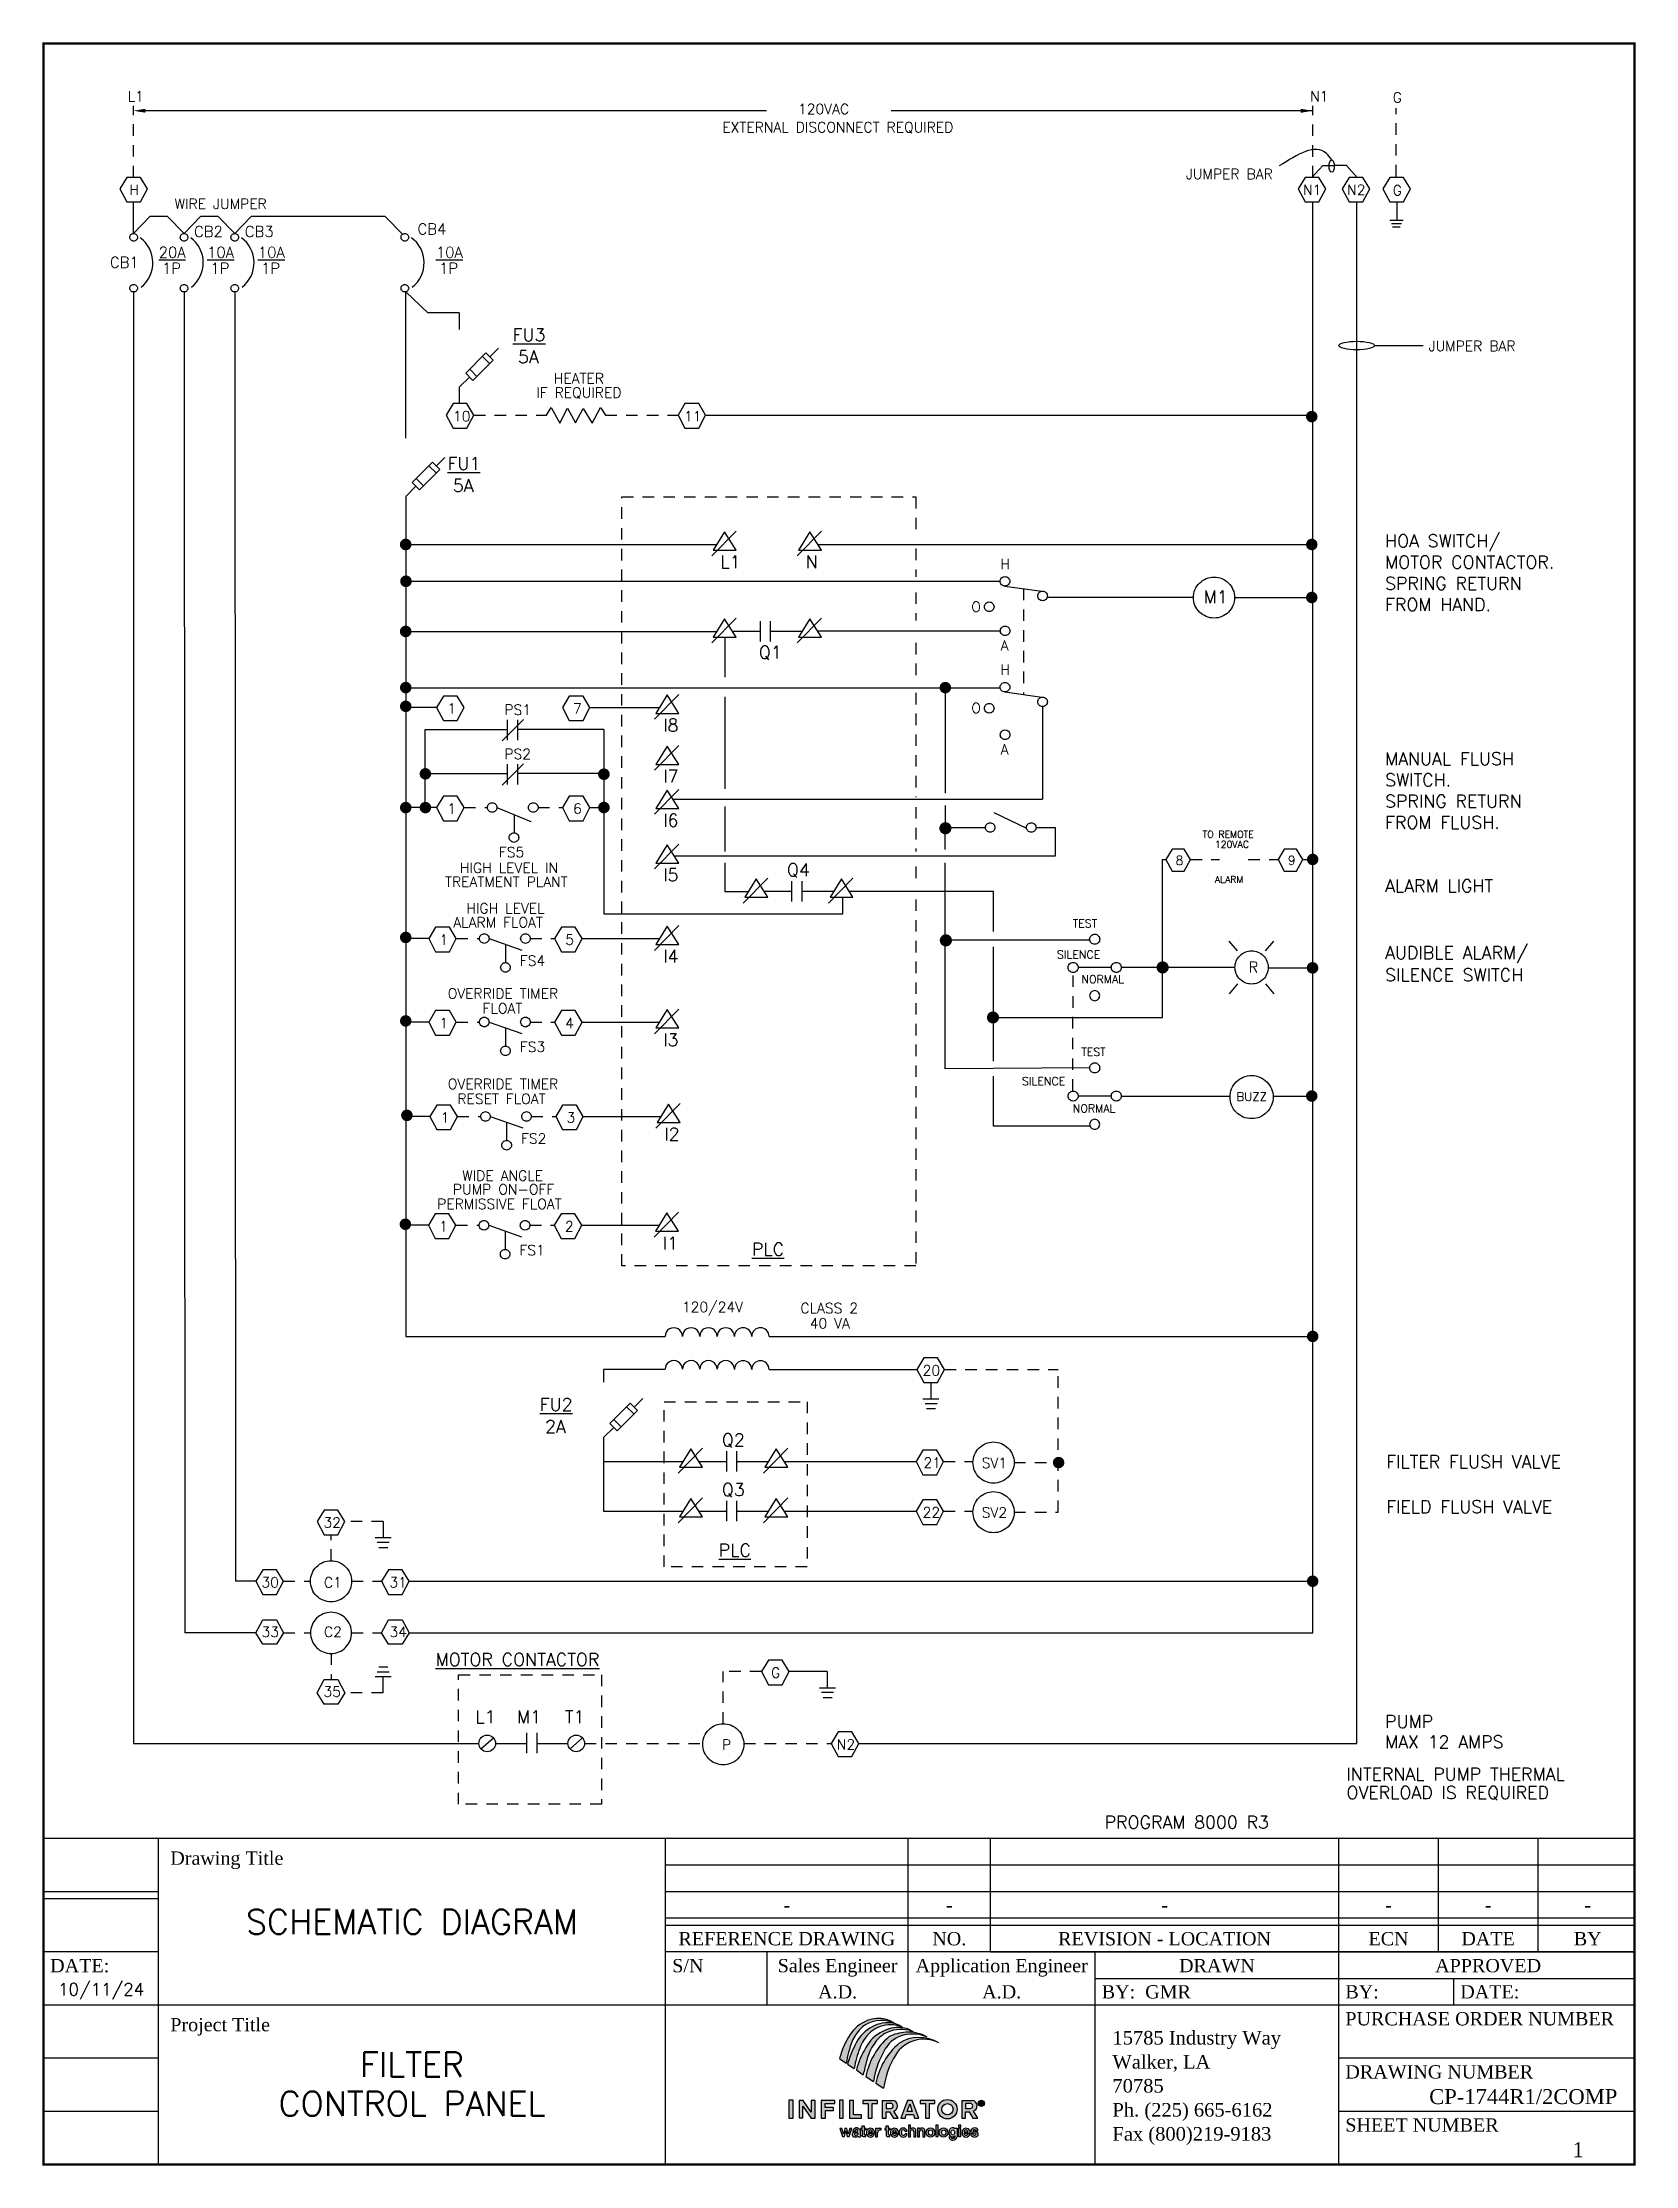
# Model space of a CAD drawing. Extents: x -283 to 170, y -177 to 25.
# Drawn here: x -205.24 to -187.96, y -90.64 to -67.62 of the extents above; entities that cross this region are included whole.
import ezdxf
from ezdxf.enums import TextEntityAlignment as Align

# ---------------------------------------------------------------- set-up
doc = ezdxf.new("R2010")
doc.units = 0
doc.header["$LTSCALE"] = 0.125
doc.header["$MEASUREMENT"] = 0
for name, pattern in [('DASHED', [0.75, 0.5, -0.25]), ('EJE ESC 25 000$0${ Batten }', [0]), ('EJE ESC 25 000$0${ Gas Line }', [0]), ('{ Wide Dash }', [12, 4, -2, 4, -2])]:
    doc.linetypes.add(name, pattern=pattern)
doc.layers.get('0').update_dxf_attribs({"linetype": 'CONTINUOUS'})
doc.layers.add('ASHADE', color=7, linetype='CONTINUOUS')
doc.layers.add('BORDER', color=10, linetype='CONTINUOUS')
doc.styles.get("Standard").update_dxf_attribs({"font": 'simplex.shx', "height": 0.08})
doc.styles.add('STYLE2', font='simplex.shx', dxfattribs={"height": 0.05})
doc.styles.add('STYLE3', font='Times New Roman.ttf', dxfattribs={"height": 0.0625})

msp = doc.modelspace()

# ---------------------------------------------------------------- texts
at = {"color": 7, "style": 'STYLE3'}
for s, height, p in [('Drawing Title', 0.14403, (-203.851, -87.308)), ('DATE:', 0.144, (-205.153, -88.474)), ('S/N', 0.144, (-198.409, -88.474)), ('BY:  GMR', 0.144, (-193.752, -88.758)), ('BY:', 0.144, (-191.111, -88.758)), ('DATE:', 0.144, (-189.865, -88.758)), ('Project Title', 0.14403, (-203.851, -89.114)), ('PURCHASE ORDER NUMBER', 0.14403, (-191.111, -89.05)), ('15785 Industry Way', 0.14719, (-193.636, -89.256)), ('Walker, LA', 0.1472, (-193.636, -89.517)), ('DRAWING NUMBER', 0.14403, (-191.111, -89.626)), ('70785', 0.1472, (-193.636, -89.777)), ('Fax (800)219-9183', 0.14719, (-193.636, -90.298)), ('SHEET NUMBER', 0.14403, (-191.111, -90.202))]:
    msp.add_text(s, height=height, dxfattribs=at).set_placement(p, align=Align.MIDDLE_LEFT)
at = {"color": 7}
for s, height, style, p in [('SCHEMATIC DIAGRAM', 0.26588, 'STYLE2', (-201.229, -87.999)), ('-', 0.144, 'STYLE3', (-197.166, -87.816)), ('-', 0.144, 'STYLE3', (-195.405, -87.816)), ('-', 0.144, 'STYLE3', (-193.071, -87.816)), ('-', 0.144, 'STYLE3', (-190.643, -87.816)), ('-', 0.144, 'STYLE3', (-189.563, -87.816)), ('-', 0.144, 'STYLE3', (-188.483, -87.816)), ('REFERENCE DRAWING', 0.14403, 'STYLE3', (-197.166, -88.182)), ('NO.', 0.144, 'STYLE3', (-195.405, -88.182)), ('REVISION - LOCATION', 0.14403, 'STYLE3', (-193.071, -88.182)), ('ECN', 0.144, 'STYLE3', (-190.643, -88.182)), ('DATE', 0.144, 'STYLE3', (-189.563, -88.182)), ('BY', 0.144, 'STYLE3', (-188.483, -88.182)), ('Sales Engineer', 0.14403, 'STYLE3', (-196.616, -88.474)), ('Application Engineer', 0.14403, 'STYLE3', (-194.837, -88.474)), ('DRAWN', 0.144, 'STYLE3', (-192.503, -88.474)), ('APPROVED', 0.144, 'STYLE3', (-189.563, -88.474)), ('10/11/24', 0.1331, 'STYLE2', (-204.601, -88.73)), ('A.D.', 0.144, 'STYLE3', (-196.616, -88.758)), ('A.D.', 0.144, 'STYLE3', (-194.837, -88.758)), ('FILTER', 0.2659, 'STYLE2', (-201.229, -89.547)), ('CONTROL PANEL', 0.26588, 'STYLE2', (-201.229, -89.971)), ('1', 0.162, 'STYLE3', (-188.587, -90.47))]:
    msp.add_text(s, height=height, dxfattribs=dict(at, style=style)).set_placement(p, align=Align.MIDDLE_CENTER)
at = {"color": 7, "style": 'STYLE3'}
msp.add_text('CP-1744R1/2COMP', height=0.16203, dxfattribs=at).set_placement((-188.162, -89.894), align=Align.MIDDLE_RIGHT)
at = {"layer": 'ASHADE'}
for s, height, p in [('L1', 0.1105, (-204.312, -68.259)), ('120VAC', 0.1105, (-197.045, -68.397)), ('N1', 0.1105, (-191.492, -68.259)), ('G', 0.11, (-190.597, -68.273)), ('EXTERNAL DISCONNECT REQUIRED', 0.11046, (-197.865, -68.595)), ('JUMPER BAR', 0.1105, (-192.84, -69.102)), ('H', 0.11, (-204.294, -69.274)), ('N1', 0.1105, (-191.569, -69.274)), ('N2', 0.1105, (-191.092, -69.274)), ('G', 0.11, (-190.597, -69.279)), ('WIRE JUMPER ', 0.11046, (-203.804, -69.426)), ('JUMPER BAR', 0.1105, (-190.208, -70.967)), ('10', 0.1105, (-200.786, -71.728)), ('11', 0.1105, (-198.28, -71.728)), ('HOA SWITCH/', 0.13808, (-190.68, -73.094)), ('L1', 0.1381, (-197.887, -73.322)), ('N', 0.138, (-196.962, -73.322)), ('MOTOR CONTACTOR.', 0.13808, (-190.68, -73.325)), ('H', 0.11, (-194.852, -73.33)), ('SPRING RETURN', 0.13808, (-190.68, -73.555)), ('M1', 0.1381, (-192.647, -73.702)), ('FROM HAND.', 0.1381, (-190.68, -73.785)), ('O', 0.11, (-195.166, -73.794)), ('A', 0.11, (-194.847, -74.214)), ('Q1', 0.1381, (-197.47, -74.302)), ('H', 0.11, (-194.852, -74.476)), ('1', 0.11, (-200.847, -74.897)), ('PS1', 0.1105, (-200.229, -74.911)), ('7', 0.11, (-199.485, -74.897)), ('O', 0.11, (-195.166, -74.892)), ('I8', 0.1381, (-198.507, -75.092)), ('A', 0.11, (-194.847, -75.34)), ('PS2', 0.1105, (-200.229, -75.391)), ('I7', 0.1381, (-198.507, -75.646)), ('MANUAL FLUSH', 0.13808, (-190.68, -75.456)), ('SWITCH.  ', 0.1381, (-190.68, -75.686)), ('1', 0.11, (-200.847, -75.983)), ('6', 0.11, (-199.483, -75.983)), ('SPRING RETURN', 0.13808, (-190.68, -75.917)), ('I6', 0.1381, (-198.507, -76.124)), ('FROM FLUSH.', 0.13808, (-190.68, -76.147)), ('FS5', 0.1105, (-200.288, -76.455)), ('HIGH LEVEL IN', 0.11046, (-200.711, -76.625)), ('I5', 0.1381, (-198.507, -76.715)), ('Q4', 0.1381, (-197.165, -76.661)), ('TREATMENT PLANT', 0.11046, (-200.872, -76.777)), ('ALARM LIGHT', 0.13808, (-190.68, -76.835)), ('ALARM FLOAT', 0.11046, (-200.782, -77.216)), ('HIGH LEVEL', 0.1105, (-200.641, -77.064)), ('1', 0.11, (-200.932, -77.404)), ('5', 0.11, (-199.568, -77.404)), ('FS4', 0.1105, (-200.061, -77.632)), ('I4', 0.1381, (-198.507, -77.598)), ('AUDIBLE ALARM/', 0.13808, (-190.68, -77.559)), ('SILENCE SWITCH', 0.13808, (-190.68, -77.8)), ('OVERRIDE TIMER', 0.11046, (-200.843, -77.988)), (' FLOAT', 0.1105, (-200.541, -78.149)), ('1', 0.11, (-200.932, -78.309)), ('4', 0.11, (-199.568, -78.309)), ('FS3', 0.1105, (-200.061, -78.566)), ('I3', 0.1381, (-198.507, -78.503)), ('OVERRIDE TIMER', 0.11046, (-200.842, -78.969)), ('RESET FLOAT', 0.11046, (-200.738, -79.13)), ('1', 0.11, (-200.919, -79.333)), ('3', 0.11, (-199.555, -79.333)), ('I2', 0.1381, (-198.495, -79.527)), ('FS2', 0.1105, (-200.048, -79.561)), ('WIDE ANGLE', 0.1105, (-200.686, -79.963)), ('PUMP ON-OFF', 0.11046, (-200.787, -80.111)), ('PERMISSIVE FLOAT', 0.11046, (-200.957, -80.27)), ('1', 0.11, (-200.936, -80.513)), ('2', 0.11, (-199.572, -80.513)), ('I1', 0.1381, (-198.511, -80.708)), ('FS1', 0.1105, (-200.065, -80.771)), ('%%uPLC', 0.1381, (-197.545, -80.775)), ('120/24V', 0.1105, (-198.304, -81.388)), ('CLASS 2', 0.1105, (-197.019, -81.399)), ('40 VA', 0.1105, (-196.918, -81.565)), ('20', 0.1105, (-195.694, -82.075)), ('Q2', 0.1381, (-197.871, -82.843)), ('21', 0.1105, (-195.685, -83.076)), ('SV1', 0.1105, (-195.053, -83.078)), ('FILTER FLUSH VALVE', 0.13808, (-190.668, -83.078)), ('Q3', 0.1381, (-197.871, -83.381)), ('22', 0.1105, (-195.694, -83.614)), ('SV2', 0.1105, (-195.053, -83.616)), ('FIELD FLUSH VALVE', 0.13808, (-190.668, -83.567)), ('32', 0.1105, (-202.19, -83.724)), ('%%uPLC', 0.1381, (-197.905, -84.039)), ('30', 0.1105, (-202.862, -84.373)), ('C1', 0.1105, (-202.185, -84.374)), ('31', 0.1105, (-201.475, -84.373)), ('33', 0.1105, (-202.862, -84.91)), ('C2', 0.1105, (-202.185, -84.909)), ('34', 0.1105, (-201.475, -84.91)), ('%%UMOTOR CONTACTOR', 0.13808, (-200.974, -85.224)), ('G', 0.11, (-197.337, -85.352)), ('35', 0.1105, (-202.19, -85.559)), ('PUMP ', 0.1381, (-190.68, -85.897)), ('P ', 0.1105, (-197.87, -86.133)), ('N2', 0.1105, (-196.625, -86.131)), ('MAX 12 AMPS', 0.13808, (-190.68, -86.117)), ('INTERNAL PUMP THERMAL', 0.13808, (-191.099, -86.467)), ('OVERLOAD IS REQUIRED', 0.13808, (-191.099, -86.667)), ('PROGRAM 8000 R3', 0.13808, (-193.721, -86.988))]:
    msp.add_text(s, height=height, dxfattribs=at).set_placement(p)
for s, height, p in [('CB2', 0.1174, (-203.437, -69.729)), ('CB3', 0.1174, (-202.887, -69.729)), ('CB4', 0.1174, (-201.014, -69.702)), ('CB1', 0.1174, (-204.349, -70.063)), ('%%U20A', 0.1174, (-203.83, -69.954)), ('%%U10A', 0.1174, (-203.305, -69.954)), ('%%U10A', 0.1174, (-202.755, -69.954)), ('%%U10A', 0.1174, (-200.825, -69.954)), ('1P', 0.1174, (-203.838, -70.128)), ('1P', 0.1174, (-203.312, -70.128)), ('1P', 0.1174, (-202.763, -70.128)), ('1P', 0.1174, (-200.833, -70.128)), ('%%UFU3', 0.1381, (-199.961, -70.859)), ('5A', 0.1381, (-199.969, -71.098)), ('IF REQUIRED', 0.11046, (-199.421, -71.472)), ('HEATER', 0.1105, (-199.421, -71.318)), ('%%UFU1', 0.1381, (-200.667, -72.254)), ('5A', 0.1381, (-200.675, -72.494)), ('%%UFU2', 0.1381, (-199.667, -82.458)), ('2A', 0.1381, (-199.675, -82.698)), ('L1', 0.1381, (-200.433, -85.845)), ('M1', 0.1381, (-199.961, -85.845)), ('T1', 0.1381, (-199.467, -85.845))]:
    msp.add_text(s, height=height, dxfattribs=at).set_placement(p, align=Align.CENTER)
at = {"layer": 'ASHADE', "color": 7}
for s, height, p in [('TO REMOTE', 0.0739, (-192.658, -76.244)), ('120VAC', 0.0739, (-192.526, -76.352)), ('8', 0.0985, (-192.952, -76.538)), ('ALARM', 0.0739, (-192.526, -76.733)), ('9', 0.0985, (-191.735, -76.538)), ('TEST', 0.0869, (-194.066, -77.216)), ('SILENCE', 0.0869, (-194.238, -77.554)), ('NORMAL', 0.0869, (-193.972, -77.822)), ('R', 0.116, (-192.16, -77.705)), ('TEST', 0.0869, (-193.974, -78.61)), ('SILENCE', 0.0869, (-194.617, -78.927)), ('NORMAL', 0.0869, (-194.066, -79.222)), ('BUZZ', 0.0927, (-192.291, -79.098))]:
    msp.add_text(s, height=height, dxfattribs=at).set_placement(p)
at = {"layer": 'BORDER', "color": 7, "style": 'STYLE3'}
msp.add_text('Ph. (225) 665-6162', height=0.14719, dxfattribs=at).set_placement((-193.636, -90.037), align=Align.MIDDLE_LEFT)

# ---------------------------------------------------------------- blocks, each defined once
blk = doc.blocks.new('infiltratorlogo')
for p, q in [((-206.197, -287.794), (-206.06, -287.89)), ((-206.033, -287.904), (-205.9, -287.994)), ((-205.857, -288.021), (-205.72, -288.117)), ((-205.669, -288.154), (-205.516, -288.253)), ((-205.468, -288.285), (-205.315, -288.384)), ((-207.126, -288.63), (-207.21, -288.63)), ((-207.21, -288.631), (-207.21, -288.984)), ((-207.126, -288.984), (-207.126, -288.63)), ((-206.92, -288.633), (-207, -288.633)), ((-207, -288.634), (-207, -288.983)), ((-206.927, -288.983), (-206.927, -288.744)), ((-206.927, -288.744), (-206.763, -288.985)), ((-206.76, -288.87), (-206.92, -288.633)), ((-206.682, -288.634), (-206.76, -288.634)), ((-206.76, -288.634), (-206.76, -288.87)), ((-206.682, -288.985), (-206.682, -288.634)), ((-206.292, -288.632), (-206.564, -288.632)), ((-206.564, -288.633), (-206.564, -288.984)), ((-206.481, -288.774), (-206.481, -288.696)), ((-206.481, -288.696), (-206.292, -288.696)), ((-206.318, -288.774), (-206.481, -288.774)), ((-206.479, -288.984), (-206.479, -288.837)), ((-206.479, -288.837), (-206.318, -288.837)), ((-206.318, -288.837), (-206.318, -288.774)), ((-206.292, -288.696), (-206.292, -288.632)), ((-206.199, -288.628), (-206.199, -288.984)), ((-206.122, -288.628), (-206.199, -288.628)), ((-206.122, -288.984), (-206.122, -288.628)), ((-205.994, -288.631), (-205.994, -288.984)), ((-205.916, -288.631), (-205.994, -288.631)), ((-205.916, -288.92), (-205.916, -288.631)), ((-205.729, -288.631), (-205.729, -288.696)), ((-205.435, -288.631), (-205.729, -288.631)), ((-205.729, -288.696), (-205.62, -288.696)), ((-205.62, -288.696), (-205.62, -288.985)), ((-205.542, -288.985), (-205.542, -288.695)), ((-205.542, -288.695), (-205.435, -288.695)), ((-205.435, -288.695), (-205.435, -288.631)), ((-205.341, -288.631), (-205.341, -288.985)), ((-205.341, -288.631), (-205.133, -288.631)), ((-205.17, -288.691), (-205.264, -288.691)), ((-205.264, -288.691), (-205.264, -288.794)), ((-205.264, -288.794), (-205.17, -288.794)), ((-205.263, -288.985), (-205.263, -288.858)), ((-205.263, -288.858), (-205.196, -288.858)), ((-205.196, -288.858), (-205.118, -288.986)), ((-205.021, -288.986), (-205.109, -288.847)), ((-204.837, -288.631), (-204.969, -288.984)), ((-204.841, -288.851), (-204.789, -288.702)), ((-204.739, -288.851), (-204.841, -288.851)), ((-204.743, -288.631), (-204.837, -288.631)), ((-204.789, -288.702), (-204.739, -288.851)), ((-204.607, -288.986), (-204.743, -288.631)), ((-204.583, -288.631), (-204.583, -288.696)), ((-204.289, -288.631), (-204.583, -288.631)), ((-204.583, -288.696), (-204.474, -288.696)), ((-204.474, -288.696), (-204.474, -288.985)), ((-204.396, -288.985), (-204.396, -288.695)), ((-204.396, -288.695), (-204.289, -288.695)), ((-204.289, -288.695), (-204.289, -288.631)), ((-203.75, -288.631), (-203.75, -288.985)), ((-203.75, -288.631), (-203.542, -288.631)), ((-203.579, -288.691), (-203.673, -288.691)), ((-203.673, -288.691), (-203.673, -288.794)), ((-203.673, -288.794), (-203.579, -288.794)), ((-203.672, -288.985), (-203.672, -288.858)), ((-203.672, -288.858), (-203.605, -288.858)), ((-203.605, -288.858), (-203.527, -288.986)), ((-203.43, -288.986), (-203.518, -288.847)), ((-203.388, -288.656), (-203.388, -288.723)), ((-203.388, -288.656), (-203.348, -288.656)), ((-203.388, -288.723), (-203.373, -288.723)), ((-203.356, -288.668), (-203.373, -288.668)), ((-203.373, -288.668), (-203.373, -288.687)), ((-203.373, -288.687), (-203.356, -288.687)), ((-203.373, -288.723), (-203.373, -288.699)), ((-203.373, -288.699), (-203.36, -288.699)), ((-203.36, -288.699), (-203.346, -288.723)), ((-203.346, -288.723), (-203.329, -288.723)), ((-203.328, -288.723), (-203.344, -288.697)), ((-207.21, -288.984), (-207.126, -288.984)), ((-207, -288.983), (-206.927, -288.983)), ((-206.763, -288.985), (-206.682, -288.985)), ((-206.564, -288.984), (-206.479, -288.984)), ((-206.199, -288.984), (-206.122, -288.984)), ((-206.189, -289.191), (-206.139, -289.357)), ((-206.148, -289.192), (-206.189, -289.192)), ((-206.119, -289.303), (-206.148, -289.192)), ((-206.09, -289.191), (-206.119, -289.303)), ((-206.099, -289.357), (-206.07, -289.244)), ((-206.048, -289.191), (-206.09, -289.191)), ((-206.07, -289.244), (-206.041, -289.357)), ((-206.022, -289.304), (-206.048, -289.191)), ((-205.99, -289.192), (-206.022, -289.304)), ((-206, -289.357), (-205.948, -289.192)), ((-205.994, -288.984), (-205.753, -288.984)), ((-205.948, -289.192), (-205.99, -289.192)), ((-205.933, -289.245), (-205.891, -289.245)), ((-205.753, -288.92), (-205.916, -288.92)), ((-205.874, -289.284), (-205.838, -289.284)), ((-205.838, -289.284), (-205.831, -289.279)), ((-205.831, -289.279), (-205.831, -289.311)), ((-205.786, -289.223), (-205.786, -289.327)), ((-205.743, -289.192), (-205.773, -289.192)), ((-205.773, -289.192), (-205.773, -289.221)), ((-205.773, -289.221), (-205.744, -289.221)), ((-205.753, -288.984), (-205.753, -288.92)), ((-205.744, -289.221), (-205.744, -289.336)), ((-205.743, -289.192), (-205.743, -289.142)), ((-205.743, -289.142), (-205.705, -289.142)), ((-205.705, -289.142), (-205.705, -289.19)), ((-205.705, -289.19), (-205.67, -289.19)), ((-205.67, -289.221), (-205.704, -289.221)), ((-205.704, -289.221), (-205.704, -289.309)), ((-205.67, -289.19), (-205.67, -289.221)), ((-205.657, -289.248), (-205.657, -289.305)), ((-205.62, -288.985), (-205.542, -288.985)), ((-205.616, -289.258), (-205.538, -289.258)), ((-205.616, -289.285), (-205.493, -289.285)), ((-205.498, -289.303), (-205.538, -289.303)), ((-205.474, -289.19), (-205.474, -289.358)), ((-205.474, -289.19), (-205.435, -289.19)), ((-205.435, -289.19), (-205.435, -289.208)), ((-205.434, -289.358), (-205.434, -289.275)), ((-205.402, -289.185), (-205.369, -289.185)), ((-205.369, -289.227), (-205.402, -289.227)), ((-205.369, -289.185), (-205.369, -289.227)), ((-205.341, -288.985), (-205.263, -288.985)), ((-205.26, -289.192), (-205.29, -289.192)), ((-205.29, -289.192), (-205.29, -289.221)), ((-205.29, -289.221), (-205.261, -289.221)), ((-205.261, -289.221), (-205.261, -289.336)), ((-205.26, -289.192), (-205.26, -289.142)), ((-205.26, -289.142), (-205.222, -289.142)), ((-205.222, -289.142), (-205.222, -289.19)), ((-205.222, -289.19), (-205.187, -289.19)), ((-205.187, -289.221), (-205.221, -289.221)), ((-205.221, -289.221), (-205.221, -289.309)), ((-205.187, -289.19), (-205.187, -289.221)), ((-205.175, -289.248), (-205.175, -289.305)), ((-205.134, -289.258), (-205.057, -289.258)), ((-205.134, -289.285), (-205.012, -289.285)), ((-205.118, -288.986), (-205.021, -288.986)), ((-205.016, -289.303), (-205.057, -289.303)), ((-205, -289.248), (-205, -289.305)), ((-204.969, -288.984), (-204.884, -288.984)), ((-204.959, -289.252), (-204.959, -289.285)), ((-204.884, -288.984), (-204.861, -288.915)), ((-204.884, -289.25), (-204.841, -289.25)), ((-204.841, -289.303), (-204.881, -289.303)), ((-204.861, -288.915), (-204.718, -288.915)), ((-204.776, -289.126), (-204.816, -289.126)), ((-204.816, -289.126), (-204.816, -289.358)), ((-204.776, -289.206), (-204.776, -289.126)), ((-204.776, -289.358), (-204.776, -289.243)), ((-204.718, -288.915), (-204.693, -288.986)), ((-204.709, -289.247), (-204.709, -289.358)), ((-204.693, -288.986), (-204.607, -288.986)), ((-204.668, -289.358), (-204.668, -289.222)), ((-204.636, -289.189), (-204.636, -289.358)), ((-204.595, -289.189), (-204.636, -289.189)), ((-204.595, -289.207), (-204.595, -289.189)), ((-204.595, -289.358), (-204.595, -289.244)), ((-204.527, -289.244), (-204.527, -289.358)), ((-204.487, -289.358), (-204.487, -289.223)), ((-204.474, -288.985), (-204.396, -288.985)), ((-204.266, -289.128), (-204.266, -289.357)), ((-204.221, -289.128), (-204.266, -289.128)), ((-204.221, -289.357), (-204.221, -289.128)), ((-203.888, -289.2), (-203.888, -289.189)), ((-203.888, -289.189), (-203.844, -289.189)), ((-203.844, -289.189), (-203.844, -289.36)), ((-203.815, -289.126), (-203.815, -289.165)), ((-203.769, -289.126), (-203.815, -289.126)), ((-203.815, -289.165), (-203.769, -289.165)), ((-203.814, -289.19), (-203.814, -289.357)), ((-203.771, -289.191), (-203.814, -289.19)), ((-203.771, -289.357), (-203.771, -289.191)), ((-203.769, -289.165), (-203.769, -289.126)), ((-203.75, -288.985), (-203.672, -288.985)), ((-203.745, -289.248), (-203.745, -289.305)), ((-203.705, -289.258), (-203.627, -289.258)), ((-203.705, -289.285), (-203.582, -289.285)), ((-203.587, -289.303), (-203.627, -289.303)), ((-203.53, -289.298), (-203.57, -289.298)), ((-203.57, -289.298), (-203.57, -289.327)), ((-203.53, -289.31), (-203.53, -289.298)), ((-203.527, -288.986), (-203.43, -288.986)), ((-203.492, -289.29), (-203.516, -289.285)), ((-203.498, -289.249), (-203.464, -289.259)), ((-203.471, -289.24), (-203.471, -289.232)), ((-203.471, -289.24), (-203.427, -289.24)), ((-203.427, -289.24), (-203.427, -289.235)), ((-203.422, -289.326), (-203.422, -289.285)), ((-206.139, -289.357), (-206.099, -289.357)), ((-206.041, -289.357), (-206, -289.357)), ((-205.897, -289.361), (-205.88, -289.363)), ((-205.824, -289.348), (-205.824, -289.357)), ((-205.786, -289.327), (-205.772, -289.327)), ((-205.772, -289.327), (-205.772, -289.352)), ((-205.723, -289.357), (-205.67, -289.357)), ((-205.67, -289.322), (-205.675, -289.322)), ((-205.67, -289.357), (-205.67, -289.322)), ((-205.474, -289.358), (-205.434, -289.358)), ((-205.24, -289.357), (-205.186, -289.357)), ((-205.186, -289.322), (-205.192, -289.322)), ((-205.186, -289.357), (-205.186, -289.322)), ((-204.816, -289.358), (-204.776, -289.358)), ((-204.709, -289.358), (-204.668, -289.358)), ((-204.636, -289.358), (-204.595, -289.358)), ((-204.527, -289.358), (-204.487, -289.358)), ((-204.266, -289.357), (-204.221, -289.357)), ((-203.963, -289.368), (-204.007, -289.368)), ((-203.889, -289.343), (-203.889, -289.368)), ((-203.814, -289.357), (-203.771, -289.357))]:
    blk.add_line(p, q)
for centre, radius in [((-204.037, -288.808), 0.194), ((-204.037, -288.808), 0.113), ((-203.358, -288.69), 0.0614)]:
    blk.add_circle(centre, radius)
for centre, radius, start, end in [((-205.377, -287.718), 0.731, 111.1449, 146.2828), ((-205.172, -287.853), 0.785, 114.07, 146.6236), ((-205.356, -287.633), 0.605, 123.1348, 133.9772), ((-205.186, -287.693), 0.578, 129.9186, 129.9186), ((-205.178, -287.733), 0.614, 67.8623, 150.6381), ((-205.359, -287.642), 0.611, 62.2912, 122.4082), ((-205.417, -287.566), 0.575, 75.3272, 112.8407), ((-205.24, -287.641), 0.564, 72.992, 116.4907), ((-205.024, -287.828), 0.653, 84.6785, 118.1889), ((-205.456, -287.661), 0.677, 55.8046, 74.2215), ((-205.164, -287.449), 0.359, 52.5312, 75.6473), ((-204.97, -287.567), 0.39, 50.0466, 89.1296), ((-204.529, -288.24), 1.726, 147.4976, 165.0305), ((-204.136, -288.161), 1.943, 158.4658, 171.9946), ((-204.122, -288.433), 1.983, 149.3012, 164.5252), ((-205.117, -287.821), 0.907, 136.6018, 155.7028), ((-203.823, -288.331), 2.104, 159.1997, 170.7974), ((-204.348, -288.394), 1.554, 148.1406, 166.1152), ((-204.77, -288.006), 1.104, 148.674, 157.5168), ((-204.304, -288.418), 1.39, 130.6024, 169.0527), ((-205.019, -287.915), 0.733, 115.3222, 152.2665), ((-204.71, -288.053), 0.966, 145.3175, 167.2783), ((-203.721, -288.531), 1.816, 148.6904, 171.1925), ((-204.937, -287.879), 0.681, 120.9354, 146.5241), ((-204.103, -288.549), 1.39, 130.6024, 169.0527), ((-204.967, -287.847), 0.637, 76.097, 120.1239), ((-204.767, -287.901), 0.595, 103.1732, 148.1404), ((-204.828, -288.077), 0.81, 92.9768, 118.0357), ((-204.516, -288.059), 0.652, 62.1529, 149.1375), ((-204.601, -288.11), 0.739, 58.113, 123.4149), ((-204.736, -288.057), 0.753, 66.9498, 102.7699), ((-204.816, -288.038), 0.772, 60.9472, 94.0384), ((-204.933, -287.639), 0.428, 59.9935, 73.7503), ((-201.028, -289.125), 4.8, 164.4768, 167.8787), ((-203.52, -288.662), 1.816, 148.6904, 171.1925), ((-205.18, -288.75), 0.0603, 8.9926, 80.1753), ((-205.171, -288.743), 0.0505, 270.9961, 2.8278), ((-205.14, -288.735), 0.104, 358.4641, 86.1493), ((-205.145, -288.743), 0.109, 288.9829, 2.7754), ((-203.589, -288.75), 0.0603, 8.9926, 80.1753), ((-203.58, -288.743), 0.0505, 270.9961, 2.8278), ((-203.549, -288.735), 0.104, 358.4641, 86.1493), ((-203.554, -288.743), 0.109, 288.9829, 2.7754), ((-203.358, -288.69), 0.0448, 312.5787, 311.0531), ((-203.357, -288.679), 0.0114, 8.9926, 80.1753), ((-203.356, -288.678), 0.00953, 270.9961, 2.8278), ((-203.35, -288.676), 0.0196, 358.4641, 86.1493), ((-203.351, -288.678), 0.0206, 288.9829, 2.7754), ((-205.897, -289.314), 0.0468, 342.3235, 342.3235), ((-205.897, -289.314), 0.0468, 113.8186, 270), ((-205.855, -289.262), 0.0793, 29.0778, 167.9473), ((-205.886, -289.316), 0.0541, 88.7457, 124.1823), ((-205.874, -289.308), 0.0237, 90, 240.7709), ((-205.86, -289.247), 0.0309, 357.4428, 177.2947), ((-205.884, -289.148), 0.114, 269.0757, 298.4584), ((-205.869, -289.286), 0.0449, 248.6619, 326.4625), ((-205.686, -289.307), 0.0184, 183.6517, 306.3049), ((-205.576, -289.273), 0.0841, 339.0167, 339.0167), ((-205.576, -289.273), 0.0841, 352.0238, 162.3343), ((-205.577, -289.286), 0.0815, 193.798, 347.4902), ((-205.577, -289.261), 0.0389, 3.5002, 176.4998), ((-205.576, -289.289), 0.0402, 174.5771, 338.6104), ((-205.402, -289.221), 0.0357, 89.0445, 158.319), ((-205.378, -289.277), 0.0561, 115.2547, 182.9276), ((-205.387, -289.214), 0.0195, 220.5880756644533, 220.5880759030287), ((-205.203, -289.307), 0.0184, 183.6517, 306.3049), ((-205.095, -289.273), 0.0841, 352.0238, 162.3343), ((-205.096, -289.286), 0.0815, 193.798, 347.4902), ((-205.094, -289.289), 0.0402, 174.5771, 338.6104), ((-205.095, -289.261), 0.0389, 3.5002, 176.4998), ((-204.92, -289.267), 0.0815, 11.8896, 166.202), ((-204.92, -289.286), 0.0815, 193.798, 347.4902), ((-204.922, -289.256), 0.0375, 8.4338, 174.265), ((-204.919, -289.289), 0.0402, 174.5771, 338.6104), ((-204.727, -289.25), 0.0656, 25.7394, 137.9479), ((-204.743, -289.254), 0.0349, 12.5426, 161.5261), ((-204.546, -289.251), 0.0656, 25.7394, 137.9479), ((-204.561, -289.257), 0.0363, 19.6799, 160.3201), ((-203.665, -289.273), 0.0841, 352.0238, 162.3343), ((-203.666, -289.286), 0.0815, 193.798, 347.4902), ((-203.666, -289.261), 0.0389, 3.5002, 176.4998), ((-203.665, -289.289), 0.0402, 174.5771, 338.6104), ((-203.49, -289.348), 0.0934, 42.5984, 73.7955), ((-205.872, -289.281), 0.0823, 263.935, 305.3679), ((-205.801, -289.325), 0.0396, 234.2714, 316.8822), ((-205.714, -289.327), 0.0309, 197.01, 254.3014), ((-205.231, -289.327), 0.0309, 197.01, 254.3014), ((-203.926, -289.346), 0.0836, 194.7442, 350.5657), ((-203.926, -289.356), 0.0386, 198.3174, 341.6826), ((-203.496, -289.275), 0.0898, 215.1505, 325.8255), ((-203.496, -289.288), 0.0406, 264.3669, 276.9683)]:
    blk.add_arc(centre, radius, start, end)
for centre, major_axis, ratio in [((-204.377, -289.275), (0, -0.0927), 0.92487), ((-204.375, -289.275), (0, -0.0538), 0.797098), ((-204.114, -289.275), (0, -0.0927), 0.92487), ((-204.111, -289.275), (0, -0.0538), 0.797098), ((-203.928, -289.274), (0, -0.0509), 0.744589)]:
    blk.add_ellipse(centre, major_axis=major_axis, ratio=ratio)
for centre, major_axis, ratio, start_param, end_param in [((-203.935, -289.271), (0, -0.0915), 0.824152, 2.463653, 6.937867), ((-203.498, -289.235), (-0.071, 0), 0.72729, 3.049896, 7.600085), ((-203.496, -289.309), (-0.0346, -0.0004), 0.558307, 6.270175, 10.879731), ((-203.498, -289.234), (-0.0274, 0), 0.53908, 3.141593, 7.853982)]:
    blk.add_ellipse(centre, major_axis=major_axis, ratio=ratio, start_param=start_param, end_param=end_param)
blk = doc.blocks.new('infiltratorlogo3')
h = blk.add_hatch(color=0)
h.dxf.hatch_style = 1
h.paths.add_polyline_path([(-207.126, -288.63), (-207.21, -288.63), (-207.21, -288.984), (-207.126, -288.984)])
h.paths.add_polyline_path([(-206.92, -288.633), (-207, -288.633), (-207, -288.983), (-206.927, -288.983), (-206.927, -288.744), (-206.763, -288.985), (-206.682, -288.985), (-206.682, -288.634), (-206.76, -288.634), (-206.76, -288.87)])
h.paths.add_polyline_path([(-206.292, -288.632), (-206.564, -288.632), (-206.564, -288.984), (-206.479, -288.984), (-206.479, -288.837), (-206.318, -288.837), (-206.318, -288.774), (-206.481, -288.774), (-206.481, -288.696), (-206.292, -288.696)])
h.paths.add_polyline_path([(-206.122, -288.628), (-206.199, -288.628), (-206.199, -288.984), (-206.122, -288.984)])
h.paths.add_polyline_path([(-205.916, -288.631), (-205.994, -288.631), (-205.994, -288.984), (-205.753, -288.984), (-205.753, -288.92), (-205.916, -288.92)])
h.paths.add_polyline_path([(-205.435, -288.631), (-205.729, -288.631), (-205.729, -288.696), (-205.62, -288.696), (-205.62, -288.985), (-205.542, -288.985), (-205.542, -288.695), (-205.435, -288.695)])
h.paths.add_polyline_path([(-205.133, -288.631), (-205.341, -288.631), (-205.341, -288.985), (-205.263, -288.985), (-205.263, -288.858), (-205.196, -288.858), (-205.118, -288.986), (-205.021, -288.986), (-205.109, -288.847, 0.333589), (-205.036, -288.738, 0.402429)])
h.paths.add_polyline_path([(-205.264, -288.691), (-205.17, -288.691, -0.320982), (-205.121, -288.741, -0.423608), (-205.17, -288.794), (-205.264, -288.794)], flags=16)
h.paths.add_polyline_path([(-204.743, -288.631), (-204.837, -288.631), (-204.969, -288.984), (-204.884, -288.984), (-204.861, -288.915), (-204.718, -288.915), (-204.693, -288.986), (-204.607, -288.986)])
h.paths.add_polyline_path([(-204.789, -288.702), (-204.739, -288.851), (-204.841, -288.851)], flags=16)
h.paths.add_polyline_path([(-204.289, -288.631), (-204.583, -288.631), (-204.583, -288.696), (-204.474, -288.696), (-204.474, -288.985), (-204.396, -288.985), (-204.396, -288.695), (-204.289, -288.695)])
h.paths.add_polyline_path([(-204.232, -288.808, 1), (-203.843, -288.808, 1)])
h.paths.add_polyline_path([(-203.924, -288.808, -1), (-204.15, -288.808, -1)], flags=16)
h.paths.add_polyline_path([(-203.542, -288.631), (-203.75, -288.631), (-203.75, -288.985), (-203.672, -288.985), (-203.672, -288.858), (-203.605, -288.858), (-203.527, -288.986), (-203.43, -288.986), (-203.518, -288.847, 0.333589), (-203.445, -288.738, 0.402429)])
h.paths.add_polyline_path([(-203.579, -288.691, -0.320982), (-203.53, -288.741, -0.423608), (-203.579, -288.794), (-203.673, -288.794), (-203.673, -288.691)], flags=16)
h.paths.add_polyline_path([(-203.42, -288.69, 1), (-203.297, -288.69, 1)])
h.paths.add_polyline_path([(-203.328, -288.723), (-203.344, -288.697, 0.333589), (-203.33, -288.677, 0.402429), (-203.348, -288.656), (-203.388, -288.656), (-203.388, -288.723), (-203.373, -288.723), (-203.373, -288.699), (-203.36, -288.699), (-203.346, -288.723), (-203.329, -288.723, -150.221914)], flags=16)
h.paths.add_polyline_path([(-203.373, -288.668), (-203.356, -288.668, -0.320982), (-203.346, -288.677, -0.423608), (-203.356, -288.687), (-203.373, -288.687)], flags=16)
edge = h.paths.add_edge_path()
edge.add_ellipse((-203.498, -289.235), major_axis=(-0.071, 0), ratio=0.72729, start_angle=180, end_angle=435.4528)
edge.add_line((-203.516, -289.285), (-203.492, -289.29))
edge.add_ellipse((-203.496, -289.309), major_axis=(0.0346, 0.0004), ratio=0.558307, start_angle=277.3903, end_angle=443.3627, ccw=False)
edge.add_arc((-203.496, -289.288), 0.0406, 264.3669, 276.9683, ccw=False)
edge.add_ellipse((-203.496, -289.309), major_axis=(0.0346, 0.0004), ratio=0.558307, start_angle=180, end_angle=262.6097, ccw=False)
edge.add_ellipse((-203.496, -289.309), major_axis=(0.0346, 0.0004), ratio=0.558307, start_angle=179.2546, end_angle=180, ccw=False)
edge.add_line((-203.53, -289.309), (-203.53, -289.298))
edge.add_line((-203.53, -289.298), (-203.57, -289.298))
edge.add_line((-203.57, -289.298), (-203.57, -289.327))
edge.add_arc((-203.496, -289.275), 0.0898, 215.1505, 325.8255)
edge.add_line((-203.422, -289.326), (-203.422, -289.285))
edge.add_arc((-203.49, -289.348), 0.0934, 42.5984, 73.7955)
edge.add_line((-203.464, -289.259), (-203.498, -289.249))
edge.add_ellipse((-203.498, -289.234), major_axis=(0.0274, 0), ratio=0.53908, start_angle=0, end_angle=270, ccw=False)
edge.add_line((-203.471, -289.234), (-203.471, -289.24))
edge.add_line((-203.471, -289.24), (-203.427, -289.24))
edge.add_ellipse((-203.498, -289.235), major_axis=(-0.071, 0), ratio=0.72729, start_angle=174.7462, end_angle=180)
h.paths.add_polyline_path([(-203.745, -289.248), (-203.745, -289.305, 0.793245), (-203.587, -289.303), (-203.627, -289.303, -0.869542), (-203.705, -289.285), (-203.582, -289.285, 0.918827)])
h.paths.add_polyline_path([(-203.627, -289.258), (-203.705, -289.258, -0.940703)], flags=16)
h.paths.add_polyline_path([(-203.771, -289.191), (-203.814, -289.19), (-203.814, -289.357), (-203.771, -289.357)])
h.paths.add_polyline_path([(-203.769, -289.126), (-203.815, -289.126), (-203.815, -289.165), (-203.769, -289.165)])
edge = h.paths.add_edge_path()
edge.add_line((-203.844, -289.189), (-203.888, -289.189))
edge.add_line((-203.888, -289.189), (-203.888, -289.2))
edge.add_ellipse((-203.935, -289.271), major_axis=(0, 0.0915), ratio=0.824152, start_angle=-38.8431, end_angle=217.5105)
edge.add_line((-203.889, -289.343), (-203.889, -289.368))
edge.add_arc((-203.926, -289.356), 0.0386, 198.3174, 341.6826, ccw=False)
edge.add_line((-203.963, -289.368), (-204.007, -289.368))
edge.add_arc((-203.926, -289.346), 0.0836, 194.7442, 350.5657)
edge.add_line((-203.844, -289.36), (-203.844, -289.189))
edge = h.paths.add_edge_path(flags=16)
edge.add_ellipse((-203.928, -289.274), major_axis=(0, 0.0509), ratio=0.744589, start_angle=0, end_angle=360)
edge = h.paths.add_edge_path()
edge.add_ellipse((-204.114, -289.275), major_axis=(0, 0.0927), ratio=0.92487, start_angle=0, end_angle=360)
edge = h.paths.add_edge_path(flags=16)
edge.add_ellipse((-204.111, -289.275), major_axis=(0, 0.0538), ratio=0.797098, start_angle=0, end_angle=360)
h.paths.add_polyline_path([(-204.221, -289.128), (-204.266, -289.128), (-204.266, -289.357), (-204.221, -289.357)])
edge = h.paths.add_edge_path()
edge.add_ellipse((-204.377, -289.275), major_axis=(0, 0.0927), ratio=0.92487, start_angle=0, end_angle=360)
edge = h.paths.add_edge_path(flags=16)
edge.add_ellipse((-204.375, -289.275), major_axis=(0, 0.0538), ratio=0.797098, start_angle=0, end_angle=360)
h.paths.add_polyline_path([(-204.527, -289.244), (-204.527, -289.358), (-204.487, -289.358), (-204.487, -289.223, 0.532877), (-204.595, -289.207), (-204.595, -289.189), (-204.636, -289.189), (-204.636, -289.358), (-204.595, -289.358), (-204.595, -289.244, -0.704379)])
h.paths.add_polyline_path([(-204.668, -289.222, 0.532877), (-204.776, -289.206), (-204.776, -289.126), (-204.816, -289.126), (-204.816, -289.358), (-204.776, -289.358), (-204.776, -289.243, -0.760304), (-204.709, -289.247), (-204.709, -289.358), (-204.668, -289.358)])
h.paths.add_polyline_path([(-205, -289.248), (-205, -289.305, 0.793245), (-204.841, -289.303), (-204.881, -289.303, -0.869542), (-204.959, -289.285), (-204.959, -289.252, -0.883413), (-204.884, -289.25), (-204.841, -289.25, 0.797663)])
h.paths.add_polyline_path([(-205.175, -289.248), (-205.175, -289.305, 0.793245), (-205.016, -289.303), (-205.057, -289.303, -0.869542), (-205.134, -289.285), (-205.012, -289.285, 0.918827)])
h.paths.add_polyline_path([(-205.057, -289.258), (-205.134, -289.258, -0.940703)], flags=16)
h.paths.add_polyline_path([(-205.187, -289.19), (-205.222, -289.19), (-205.222, -289.142), (-205.26, -289.142), (-205.26, -289.192), (-205.29, -289.192), (-205.29, -289.221), (-205.261, -289.221), (-205.261, -289.336, 0.255321), (-205.24, -289.357), (-205.186, -289.357), (-205.186, -289.322), (-205.192, -289.322, -0.592891), (-205.221, -289.309), (-205.221, -289.221), (-205.187, -289.221)])
h.paths.add_polyline_path([(-205.369, -289.185), (-205.402, -289.185, 0.302696), (-205.435, -289.208), (-205.435, -289.19), (-205.474, -289.19), (-205.474, -289.358), (-205.434, -289.358), (-205.434, -289.28, -0.304171), (-205.402, -289.227), (-205.369, -289.227)])
h.paths.add_polyline_path([(-205.657, -289.248), (-205.657, -289.305, 0.793245), (-205.498, -289.303), (-205.538, -289.303, -0.869542), (-205.616, -289.285), (-205.493, -289.285, 0.918827)])
h.paths.add_polyline_path([(-205.538, -289.258), (-205.616, -289.258, -0.940703)], flags=16)
h.paths.add_polyline_path([(-205.67, -289.19), (-205.705, -289.19), (-205.705, -289.142), (-205.743, -289.142), (-205.743, -289.192), (-205.773, -289.192), (-205.773, -289.221), (-205.744, -289.221), (-205.744, -289.336, 0.255321), (-205.723, -289.357), (-205.67, -289.357), (-205.67, -289.322), (-205.675, -289.322, -0.592891), (-205.704, -289.309), (-205.704, -289.221), (-205.67, -289.221)])
h.paths.add_polyline_path([(-205.933, -289.245), (-205.891, -289.245, -0.998708), (-205.829, -289.248, -0.128913), (-205.886, -289.262, 0.150264), (-205.916, -289.271, 0.811096), (-205.897, -289.361), (-205.88, -289.363, 0.182781), (-205.824, -289.348), (-205.824, -289.357, 0.376926), (-205.772, -289.352), (-205.772, -289.327), (-205.786, -289.327), (-205.786, -289.223, 0.692882)])
h.paths.add_polyline_path([(-205.831, -289.279), (-205.831, -289.311, -0.353139), (-205.885, -289.328, -0.772685), (-205.874, -289.284), (-205.838, -289.284)], flags=16)
h.paths.add_polyline_path([(-205.948, -289.192), (-205.99, -289.192), (-206.022, -289.304), (-206.048, -289.191), (-206.09, -289.191), (-206.119, -289.303), (-206.148, -289.192), (-206.189, -289.192), (-206.139, -289.357), (-206.099, -289.357), (-206.07, -289.244), (-206.041, -289.357), (-206, -289.357)])
h.paths.add_polyline_path([(-205.075, -287.725, -0.398881), (-204.211, -287.483, 0.292903), (-205.008, -287.493, 0.169363), (-205.468, -288.285), (-205.315, -288.384, -0.09746)])
h.paths.add_polyline_path([(-205.273, -287.587, -0.198764), (-204.903, -287.322, -0.15758), (-204.441, -287.363, 0.145399), (-204.87, -287.268, 0.109778), (-205.209, -287.362, 0.169363), (-205.669, -288.154), (-205.516, -288.253, -0.098501)])
h.paths.add_polyline_path([(-205.652, -287.841, -0.096116), (-205.504, -287.504, -0.112118), (-205.286, -287.296, -0.194502), (-204.813, -287.228, -0.060097), (-204.719, -287.268, 0.172204), (-204.964, -287.177, 0.147268), (-205.333, -287.252, 0.162611), (-205.668, -287.574, 0.07859), (-205.857, -288.021), (-205.72, -288.117, -0.014845)])
h.paths.add_polyline_path([(-205.789, -287.584, -0.038603), (-205.712, -287.432, -0.377748), (-204.946, -287.164, 0.101206), (-205.076, -287.101, 0.192111), (-205.492, -287.136, 0.143005), (-205.827, -287.421, 0.066525), (-206.033, -287.904), (-205.9, -287.994, -0.050648)])
h.paths.add_polyline_path([(-205.944, -287.448, -0.083538), (-205.776, -287.198, -0.047344), (-205.687, -287.127, -0.268497), (-205.076, -287.101, 0.080532), (-205.272, -287.01, 0.165161), (-205.64, -287.036, 0.154531), (-205.985, -287.312, 0.076652), (-206.197, -287.794), (-206.06, -287.89, -0.059099)])
at = {"color": 0}
blk.add_blockref('infiltratorlogo', (0, 0), dxfattribs=at)

# ---------------------------------------------------------------- linework, layer by layer
msp.add_line((-187.976, -87.095), (-205.225, -87.095))
msp.add_line((-187.976, -87.095), (-205.225, -87.095))
at = {"color": 7}
for p, q in [((-203.977, -90.63), (-203.977, -87.095)), ((-198.481, -90.63), (-198.481, -87.095)), ((-195.85, -88.902), (-195.85, -87.095)), ((-194.959, -88.326), (-194.959, -87.095)), ((-191.183, -90.63), (-191.183, -87.095)), ((-190.103, -87.095), (-190.103, -88.326)), ((-189.023, -87.095), (-189.023, -88.326)), ((-187.976, -87.383), (-198.481, -87.383)), ((-203.977, -87.672), (-205.225, -87.672)), ((-187.976, -87.672), (-198.481, -87.672)), ((-203.977, -87.75), (-205.225, -87.75)), ((-187.976, -87.96), (-198.481, -87.96)), ((-187.976, -88.038), (-198.481, -88.038)), ((-203.977, -88.326), (-205.225, -88.326)), ((-187.976, -88.326), (-198.481, -88.326)), ((-197.383, -88.326), (-197.383, -88.902)), ((-194.959, -88.326), (-191.183, -88.326)), ((-193.823, -90.63), (-193.823, -88.326)), ((-191.183, -88.326), (-187.976, -88.326)), ((-193.823, -88.614), (-187.976, -88.614)), ((-189.937, -88.614), (-189.937, -88.902)), ((-187.976, -88.902), (-205.225, -88.902)), ((-203.977, -89.478), (-205.225, -89.478)), ((-187.976, -89.478), (-191.183, -89.478)), ((-203.977, -90.054), (-205.225, -90.054)), ((-187.976, -90.054), (-191.183, -90.054))]:
    msp.add_line(p, q, dxfattribs=at)
at = {"layer": 'ASHADE', "linetype": 'DASHED', "ltscale": 2}
for p, q in [((-204.249, -69.083), (-204.249, -68.308)), ((-191.465, -69.084), (-191.465, -68.308)), ((-190.559, -69.072), (-190.559, -68.333)), ((-200.559, -71.661), (-199.772, -71.661)), ((-199.134, -71.661), (-198.346, -71.661)), ((-194.602, -73.543), (-194.602, -74.691)), ((-200.665, -75.916), (-200.413, -75.916)), ((-199.863, -75.916), (-199.6, -75.916)), ((-200.75, -77.337), (-200.498, -77.337)), ((-199.949, -77.337), (-199.685, -77.337)), ((-200.75, -78.242), (-200.498, -78.242)), ((-199.949, -78.242), (-199.685, -78.242)), ((-200.738, -79.266), (-200.485, -79.266)), ((-199.936, -79.266), (-199.672, -79.266)), ((-200.754, -80.446), (-200.502, -80.446)), ((-199.952, -80.446), (-199.689, -80.446)), ((-195.457, -82.009), (-194.223, -82.009)), ((-194.223, -83.557), (-194.223, -82.009)), ((-195.466, -83.009), (-195.148, -83.009)), ((-194.702, -83.019), (-194.223, -83.019)), ((-195.466, -83.547), (-195.148, -83.547)), ((-194.702, -83.557), (-194.223, -83.557)), ((-201.544, -83.657), (-201.958, -83.657)), ((-202.108, -84.084), (-202.108, -83.801)), ((-202.625, -84.306), (-202.331, -84.306)), ((-201.885, -84.306), (-201.56, -84.306)), ((-202.625, -84.866), (-202.331, -84.866)), ((-201.885, -84.866), (-201.56, -84.866)), ((-202.108, -85.089), (-202.108, -85.372)), ((-197.855, -85.851), (-197.855, -85.285)), ((-197.441, -85.285), (-197.855, -85.285)), ((-201.544, -85.515), (-201.958, -85.515)), ((-199.359, -86.064), (-198.077, -86.064)), ((-197.632, -86.064), (-196.684, -86.064))]:
    msp.add_line(p, q, dxfattribs=at)
at = {"layer": 'ASHADE'}
for p, q in [((-197.387, -68.361), (-204.14, -68.36)), ((-191.465, -68.361), (-196.035, -68.361)), ((-191.473, -69.084), (-191.356, -68.955)), ((-191.356, -68.955), (-191.228, -68.955)), ((-191.099, -68.955), (-191.228, -68.955)), ((-190.982, -69.084), (-191.099, -68.955)), ((-204.251, -69.691), (-204.072, -69.506)), ((-203.88, -69.506), (-204.072, -69.506)), ((-203.701, -69.691), (-203.88, -69.506)), ((-203.701, -69.691), (-203.522, -69.506)), ((-203.33, -69.506), (-203.522, -69.506)), ((-203.151, -69.691), (-203.33, -69.506)), ((-203.151, -69.691), (-202.973, -69.506)), ((-201.521, -69.506), (-202.973, -69.506)), ((-201.334, -69.7), (-201.521, -69.506)), ((-191.465, -84.866), (-191.465, -69.35)), ((-190.988, -86.064), (-190.988, -69.35)), ((-190.554, -69.35), (-190.554, -69.549)), ((-190.63, -69.549), (-190.484, -69.549)), ((-190.612, -69.585), (-190.502, -69.585)), ((-190.598, -69.618), (-190.516, -69.618)), ((-204.249, -70.326), (-204.249, -86.064)), ((-203.701, -70.326), (-203.692, -84.866)), ((-203.151, -70.326), (-203.142, -84.306)), ((-201.298, -71.91), (-201.298, -70.325)), ((-201.06, -70.552), (-201.298, -70.325)), ((-201.298, -70.447), (-201.298, -70.325)), ((-200.717, -70.552), (-201.06, -70.552)), ((-200.717, -70.552), (-200.717, -70.734)), ((-200.466, -71.025), (-200.387, -71.104)), ((-200.386, -71.029), (-200.292, -70.934)), ((-190.795, -70.907), (-190.268, -70.907)), ((-200.717, -71.359), (-200.606, -71.249)), ((-200.717, -71.359), (-200.717, -71.528)), ((-200.604, -71.164), (-200.526, -71.242)), ((-199.772, -71.661), (-199.723, -71.578)), ((-199.723, -71.578), (-199.628, -71.749)), ((-199.628, -71.749), (-199.543, -71.587)), ((-199.543, -71.587), (-199.456, -71.746)), ((-199.456, -71.746), (-199.375, -71.59)), ((-199.375, -71.59), (-199.277, -71.747)), ((-199.277, -71.747), (-199.185, -71.579)), ((-199.185, -71.579), (-199.134, -71.661)), ((-198.047, -71.661), (-191.465, -71.661)), ((-201.047, -72.21), (-200.968, -72.288)), ((-200.967, -72.213), (-200.873, -72.119)), ((-201.298, -72.544), (-201.188, -72.433)), ((-201.186, -72.348), (-201.107, -72.427)), ((-201.298, -72.544), (-201.298, -73.38)), ((-197.715, -72.919), (-197.98, -73.188)), ((-196.79, -72.919), (-197.055, -73.188)), ((-201.298, -73.064), (-201.298, -81.651)), ((-201.298, -73.064), (-197.927, -73.064)), ((-196.829, -73.064), (-191.465, -73.064)), ((-192.312, -73.064), (-191.465, -73.064)), ((-201.296, -73.463), (-194.853, -73.463)), ((-194.801, -73.515), (-194.403, -73.571)), ((-192.758, -73.64), (-194.344, -73.64)), ((-192.312, -73.639), (-191.465, -73.639)), ((-197.715, -73.862), (-197.98, -74.131)), ((-196.79, -73.862), (-197.055, -74.131)), ((-201.298, -74.007), (-197.927, -74.007)), ((-197.84, -74.068), (-197.84, -74.502)), ((-197.756, -74.004), (-197.457, -74.004)), ((-197.346, -74.004), (-197.001, -74.004)), ((-196.831, -74), (-194.852, -74)), ((-194.852, -74.621), (-201.298, -74.621)), ((-198.336, -74.689), (-198.601, -74.958)), ((-197.84, -74.717), (-197.84, -75.713)), ((-195.448, -74.621), (-195.448, -75.762)), ((-194.801, -74.663), (-194.403, -74.719)), ((-200.964, -74.83), (-201.298, -74.83)), ((-199.301, -74.83), (-198.546, -74.83)), ((-194.393, -74.822), (-194.393, -75.827)), ((-198.336, -75.243), (-198.601, -75.512)), ((-198.336, -75.721), (-198.601, -75.99)), ((-200.964, -75.916), (-201.298, -75.916)), ((-200.309, -75.916), (-199.94, -76.068)), ((-198.399, -75.827), (-194.393, -75.827)), ((-197.84, -75.906), (-197.84, -76.392)), ((-195.448, -75.894), (-195.448, -76.133)), ((-200.124, -75.992), (-200.124, -76.19)), ((-195.448, -76.133), (-195.013, -76.133)), ((-194.566, -76.143), (-194.918, -75.973)), ((-194.464, -76.133), (-194.257, -76.133)), ((-194.257, -76.133), (-194.257, -76.442)), ((-198.336, -76.313), (-198.601, -76.582)), ((-194.257, -76.442), (-198.383, -76.442)), ((-197.84, -76.516), (-197.84, -76.828)), ((-197.84, -76.828), (-197.586, -76.828)), ((-197.374, -76.683), (-197.638, -76.952)), ((-197.414, -76.824), (-197.115, -76.824)), ((-197.004, -76.824), (-196.659, -76.824)), ((-196.449, -76.683), (-196.713, -76.952)), ((-201.049, -77.337), (-201.298, -77.337)), ((-200.395, -77.337), (-200.039, -77.462)), ((-199.386, -77.337), (-198.546, -77.337)), ((-198.336, -77.196), (-198.601, -77.465)), ((-200.217, -77.399), (-200.217, -77.598)), ((-201.049, -78.242), (-201.298, -78.242)), ((-200.395, -78.242), (-200.039, -78.367)), ((-199.386, -78.242), (-198.546, -78.242)), ((-198.336, -78.101), (-198.601, -78.37)), ((-200.217, -78.304), (-200.217, -78.503)), ((-198.324, -79.125), (-198.588, -79.394)), ((-201.036, -79.266), (-201.286, -79.266)), ((-200.382, -79.266), (-200.027, -79.391)), ((-200.204, -79.328), (-200.204, -79.527)), ((-199.373, -79.266), (-198.533, -79.266)), ((-198.34, -80.305), (-198.604, -80.574)), ((-201.053, -80.446), (-201.302, -80.446)), ((-200.398, -80.446), (-200.043, -80.571)), ((-200.221, -80.509), (-200.221, -80.707)), ((-199.39, -80.446), (-198.55, -80.446)), ((-201.298, -81.651), (-198.486, -81.651)), ((-197.358, -81.651), (-191.465, -81.651)), ((-198.486, -82.009), (-199.154, -82.009)), ((-199.154, -82.009), (-199.154, -82.147)), ((-197.358, -82.009), (-195.756, -82.009)), ((-195.606, -82.152), (-195.606, -82.326)), ((-198.903, -82.413), (-198.824, -82.492)), ((-198.823, -82.417), (-198.729, -82.323)), ((-195.69, -82.327), (-195.517, -82.327)), ((-195.668, -82.377), (-195.538, -82.377)), ((-199.154, -82.748), (-199.043, -82.637)), ((-199.041, -82.552), (-198.962, -82.631)), ((-195.652, -82.434), (-195.555, -82.434)), ((-199.154, -82.748), (-199.154, -83.547)), ((-198.08, -82.864), (-198.344, -83.133)), ((-197.155, -82.864), (-197.419, -83.133)), ((-199.154, -83.009), (-198.292, -83.009)), ((-198.118, -83.009), (-197.821, -83.009)), ((-197.711, -83.009), (-197.367, -83.009)), ((-197.193, -83.009), (-195.765, -83.009)), ((-199.154, -83.547), (-198.292, -83.547)), ((-198.08, -83.402), (-198.344, -83.671)), ((-198.118, -83.547), (-197.821, -83.547)), ((-197.711, -83.547), (-197.367, -83.547)), ((-197.155, -83.402), (-197.419, -83.671)), ((-197.193, -83.547), (-195.765, -83.547)), ((-201.544, -83.657), (-201.544, -83.832)), ((-201.628, -83.833), (-201.455, -83.833)), ((-201.606, -83.882), (-201.476, -83.882)), ((-201.59, -83.94), (-201.493, -83.94)), ((-202.924, -84.306), (-203.142, -84.306)), ((-202.924, -84.866), (-203.692, -84.866)), ((-201.628, -85.34), (-201.455, -85.34)), ((-201.606, -85.29), (-201.476, -85.29)), ((-201.59, -85.233), (-201.493, -85.233)), ((-201.544, -85.515), (-201.544, -85.341)), ((-196.728, -85.285), (-196.728, -85.46)), ((-196.811, -85.46), (-196.639, -85.46)), ((-196.79, -85.51), (-196.66, -85.51)), ((-196.774, -85.567), (-196.676, -85.567)), ((-204.249, -86.064), (-200.505, -86.064)), ((-200.483, -86.124), (-200.347, -86.004)), ((-200.324, -86.064), (-199.987, -86.064)), ((-199.876, -86.064), (-199.54, -86.064)), ((-199.517, -86.124), (-199.381, -86.004)), ((-196.385, -86.064), (-190.988, -86.064))]:
    msp.add_line(p, q, dxfattribs=at)
at = {"layer": 'ASHADE', "linetype": 'EJE ESC 25 000$0${ Batten }', "ltscale": 2}
msp.add_line((-204.249, -69.691), (-204.249, -69.35), dxfattribs=at)
at = {"layer": 'ASHADE', "ltscale": 0.25}
for p, q in [((-200.252, -75.192), (-200.023, -74.963)), ((-201.088, -75.913), (-201.088, -75.069)), ((-201.088, -75.069), (-200.197, -75.069)), ((-199.15, -75.069), (-200.086, -75.069)), ((-199.15, -75.069), (-199.15, -77.069)), ((-200.252, -75.672), (-200.023, -75.442)), ((-201.088, -75.549), (-200.197, -75.549)), ((-199.15, -75.549), (-200.086, -75.549)), ((-199.301, -75.916), (-199.121, -75.916)), ((-195.448, -76.372), (-195.448, -76.133)), ((-195.448, -78.748), (-195.448, -76.517)), ((-193.096, -76.479), (-193.057, -76.479)), ((-193.092, -78.193), (-193.092, -76.479)), ((-191.573, -76.479), (-191.496, -76.479)), ((-191.53, -76.479), (-191.465, -76.479)), ((-196.559, -77.069), (-196.559, -76.888)), ((-194.931, -76.824), (-194.931, -77.259)), ((-199.15, -77.069), (-196.559, -77.069)), ((-193.882, -77.355), (-195.399, -77.355)), ((-194.931, -77.428), (-194.931, -78.666)), ((-193.649, -77.65), (-194.008, -77.65)), ((-192.308, -77.65), (-193.54, -77.65)), ((-194.931, -78.193), (-193.092, -78.193)), ((-193.883, -78.739), (-195.448, -78.748)), ((-194.931, -78.83), (-194.931, -79.372)), ((-193.649, -79.045), (-194.008, -79.045)), ((-193.878, -79.372), (-194.931, -79.372)), ((-201.261, -84.306), (-191.465, -84.306)), ((-201.261, -84.866), (-191.465, -84.866))]:
    msp.add_line(p, q, dxfattribs=at)
at = {"layer": 'ASHADE', "color": 7, "linetype": 'DASHED', "ltscale": 2}
for p, q in [((-192.79, -76.479), (-192.475, -76.479)), ((-192.163, -76.479), (-191.84, -76.479))]:
    msp.add_line(p, q, dxfattribs=at)
at = {"layer": 'ASHADE', "color": 7}
for p, q in [((-196.489, -76.824), (-194.931, -76.824)), ((-192.28, -77.471), (-192.37, -77.365)), ((-191.976, -77.471), (-191.886, -77.365)), ((-191.948, -77.653), (-191.465, -77.653)), ((-192.28, -77.829), (-192.37, -77.936)), ((-191.976, -77.829), (-191.886, -77.936)), ((-193.54, -79.045), (-192.361, -79.045)), ((-191.894, -79.045), (-191.465, -79.045))]:
    msp.add_line(p, q, dxfattribs=at)
at = {"layer": 'ASHADE', "linetype": '{ Wide Dash }', "ltscale": 0.25}
msp.add_line((-194.067, -78.987), (-194.062, -77.708), dxfattribs=at)
at = {"layer": 'ASHADE', "linetype": 'EJE ESC 25 000$0${ Gas Line }', "ltscale": 2}
msp.add_line((-196.728, -85.285), (-197.142, -85.285), dxfattribs=at)
at = {"layer": 'ASHADE', "const_width": 0.023}
msp.add_lwpolyline([(-205.225, -90.63), (-205.225, -67.632), (-187.976, -67.632), (-187.976, -90.63)], close=True, dxfattribs=at)
at = {"layer": 'ASHADE'}
for points in [[(-204.174, -69.35), (-204.099, -69.207), (-204.174, -69.083), (-204.323, -69.083), (-204.398, -69.207), (-204.323, -69.35)], [(-191.398, -69.35), (-191.324, -69.207), (-191.398, -69.084), (-191.548, -69.084), (-191.623, -69.207), (-191.548, -69.35)], [(-190.921, -69.35), (-190.847, -69.207), (-190.921, -69.084), (-191.071, -69.084), (-191.146, -69.207), (-191.071, -69.35)], [(-190.48, -69.35), (-190.405, -69.207), (-190.48, -69.084), (-190.629, -69.084), (-190.704, -69.207), (-190.629, -69.35)], [(-200.648, -71.207), (-200.428, -70.987), (-200.349, -71.066), (-200.569, -71.286)], [(-200.634, -71.804), (-200.559, -71.661), (-200.634, -71.537), (-200.783, -71.537), (-200.858, -71.661), (-200.783, -71.804)], [(-198.122, -71.804), (-198.047, -71.661), (-198.122, -71.537), (-198.272, -71.537), (-198.346, -71.661), (-198.272, -71.804)], [(-201.229, -72.392), (-201.009, -72.172), (-200.93, -72.25), (-201.15, -72.47)], [(-197.841, -72.926), (-197.965, -73.125), (-197.715, -73.125)], [(-196.916, -72.926), (-197.04, -73.125), (-196.79, -73.125)], [(-197.841, -73.869), (-197.965, -74.068), (-197.715, -74.068)], [(-196.916, -73.869), (-197.04, -74.068), (-196.79, -74.068)], [(-200.74, -74.974), (-200.665, -74.83), (-200.74, -74.707), (-200.889, -74.707), (-200.964, -74.83), (-200.889, -74.974)], [(-199.376, -74.974), (-199.301, -74.83), (-199.376, -74.707), (-199.525, -74.707), (-199.6, -74.83), (-199.525, -74.974)], [(-198.462, -74.696), (-198.586, -74.895), (-198.336, -74.895)], [(-198.462, -75.25), (-198.586, -75.449), (-198.336, -75.449)], [(-198.462, -75.728), (-198.586, -75.927), (-198.336, -75.927)], [(-200.74, -76.059), (-200.665, -75.916), (-200.74, -75.792), (-200.889, -75.792), (-200.964, -75.916), (-200.889, -76.059)], [(-199.376, -76.059), (-199.301, -75.916), (-199.376, -75.792), (-199.525, -75.792), (-199.6, -75.916), (-199.525, -76.059)], [(-198.462, -76.319), (-198.586, -76.518), (-198.336, -76.518)], [(-197.499, -76.689), (-197.623, -76.888), (-197.374, -76.888)], [(-196.574, -76.689), (-196.698, -76.888), (-196.449, -76.888)], [(-200.825, -77.48), (-200.75, -77.337), (-200.825, -77.213), (-200.974, -77.213), (-201.049, -77.337), (-200.974, -77.48)], [(-199.461, -77.48), (-199.386, -77.337), (-199.461, -77.213), (-199.61, -77.213), (-199.685, -77.337), (-199.61, -77.48)], [(-198.462, -77.202), (-198.586, -77.401), (-198.336, -77.401)], [(-200.825, -78.385), (-200.75, -78.242), (-200.825, -78.118), (-200.974, -78.118), (-201.049, -78.242), (-200.974, -78.385)], [(-199.461, -78.385), (-199.386, -78.242), (-199.461, -78.118), (-199.61, -78.118), (-199.685, -78.242), (-199.61, -78.385)], [(-198.462, -78.107), (-198.586, -78.306), (-198.336, -78.306)], [(-200.812, -79.409), (-200.738, -79.266), (-200.812, -79.142), (-200.962, -79.142), (-201.036, -79.266), (-200.962, -79.409)], [(-199.448, -79.409), (-199.373, -79.266), (-199.448, -79.142), (-199.598, -79.142), (-199.672, -79.266), (-199.598, -79.409)], [(-198.449, -79.131), (-198.573, -79.33), (-198.324, -79.33)], [(-200.829, -80.59), (-200.754, -80.446), (-200.829, -80.323), (-200.978, -80.323), (-201.053, -80.446), (-200.978, -80.59)], [(-199.465, -80.59), (-199.39, -80.446), (-199.465, -80.323), (-199.614, -80.323), (-199.689, -80.446), (-199.614, -80.59)], [(-198.466, -80.312), (-198.59, -80.511), (-198.34, -80.511)], [(-195.532, -82.152), (-195.457, -82.009), (-195.532, -81.885), (-195.681, -81.885), (-195.756, -82.009), (-195.681, -82.152)], [(-199.085, -82.596), (-198.865, -82.375), (-198.786, -82.454), (-199.006, -82.674)], [(-198.206, -82.871), (-198.33, -83.07), (-198.08, -83.07)], [(-197.281, -82.871), (-197.405, -83.07), (-197.155, -83.07)], [(-195.541, -83.152), (-195.466, -83.009), (-195.541, -82.886), (-195.69, -82.886), (-195.765, -83.009), (-195.69, -83.152)], [(-202.033, -83.801), (-201.958, -83.657), (-202.033, -83.534), (-202.182, -83.534), (-202.257, -83.657), (-202.182, -83.801)], [(-198.206, -83.409), (-198.33, -83.608), (-198.08, -83.608)], [(-197.281, -83.409), (-197.405, -83.608), (-197.155, -83.608)], [(-195.541, -83.69), (-195.466, -83.547), (-195.541, -83.424), (-195.69, -83.424), (-195.765, -83.547), (-195.69, -83.69)], [(-202.7, -84.45), (-202.625, -84.306), (-202.7, -84.183), (-202.849, -84.183), (-202.924, -84.306), (-202.849, -84.45)], [(-201.335, -84.45), (-201.261, -84.306), (-201.335, -84.183), (-201.485, -84.183), (-201.56, -84.306), (-201.485, -84.45)], [(-202.7, -84.723), (-202.625, -84.866), (-202.7, -84.989), (-202.849, -84.989), (-202.924, -84.866), (-202.849, -84.723)], [(-201.335, -84.723), (-201.261, -84.866), (-201.335, -84.989), (-201.485, -84.989), (-201.56, -84.866), (-201.485, -84.723)], [(-197.217, -85.428), (-197.142, -85.285), (-197.217, -85.162), (-197.366, -85.162), (-197.441, -85.285), (-197.366, -85.428)], [(-202.033, -85.372), (-201.958, -85.515), (-202.033, -85.639), (-202.182, -85.639), (-202.257, -85.515), (-202.182, -85.372)], [(-196.46, -86.207), (-196.385, -86.064), (-196.46, -85.94), (-196.609, -85.94), (-196.684, -86.064), (-196.609, -86.207)]]:
    msp.add_lwpolyline(points, close=True, dxfattribs=at)
for points in [[(-204.249, -69.691, -0.098491), (-204.233, -69.694, -0.098491), (-204.219, -69.703, -0.098491), (-204.21, -69.717, -0.098491), (-204.207, -69.733, -0.098491), (-204.21, -69.749, -0.098491), (-204.219, -69.762, -0.098491), (-204.233, -69.771, -0.098491), (-204.249, -69.774, -0.098491), (-204.265, -69.771, -0.098491), (-204.278, -69.762, -0.098491), (-204.287, -69.749, -0.098491), (-204.29, -69.733, -0.098491), (-204.287, -69.717, -0.098491), (-204.278, -69.703, -0.098491), (-204.265, -69.694, -0.098491)], [(-203.701, -69.691, -0.098491), (-203.685, -69.694, -0.098491), (-203.672, -69.703, -0.098491), (-203.663, -69.717, -0.098491), (-203.66, -69.733, -0.098491), (-203.663, -69.749, -0.098491), (-203.672, -69.762, -0.098491), (-203.685, -69.771, -0.098491), (-203.701, -69.774, -0.098491), (-203.717, -69.771, -0.098491), (-203.73, -69.762, -0.098491), (-203.739, -69.749, -0.098491), (-203.743, -69.733, -0.098491), (-203.739, -69.717, -0.098491), (-203.73, -69.703, -0.098491), (-203.717, -69.694, -0.098491)], [(-203.151, -69.691, -0.098491), (-203.136, -69.694, -0.098491), (-203.122, -69.703, -0.098491), (-203.113, -69.717, -0.098491), (-203.11, -69.733, -0.098491), (-203.113, -69.749, -0.098491), (-203.122, -69.762, -0.098491), (-203.136, -69.771, -0.098491), (-203.151, -69.774, -0.098491), (-203.167, -69.771, -0.098491), (-203.181, -69.762, -0.098491), (-203.19, -69.749, -0.098491), (-203.193, -69.733, -0.098491), (-203.19, -69.717, -0.098491), (-203.181, -69.703, -0.098491), (-203.167, -69.694, -0.098491)], [(-201.308, -69.691, -0.098491), (-201.292, -69.694, -0.098491), (-201.279, -69.703, -0.098491), (-201.27, -69.717, -0.098491), (-201.266, -69.733, -0.098491), (-201.27, -69.749, -0.098491), (-201.279, -69.762, -0.098491), (-201.292, -69.771, -0.098491), (-201.308, -69.774, -0.098491), (-201.324, -69.771, -0.098491), (-201.337, -69.762, -0.098491), (-201.346, -69.749, -0.098491), (-201.349, -69.733, -0.098491), (-201.346, -69.717, -0.098491), (-201.337, -69.703, -0.098491), (-201.324, -69.694, -0.098491)], [(-204.249, -70.244, -0.098491), (-204.233, -70.247, -0.098491), (-204.219, -70.256, -0.098491), (-204.21, -70.269, -0.098491), (-204.207, -70.285, -0.098491), (-204.21, -70.301, -0.098491), (-204.219, -70.314, -0.098491), (-204.233, -70.323, -0.098491), (-204.249, -70.326, -0.098491), (-204.265, -70.323, -0.098491), (-204.278, -70.314, -0.098491), (-204.287, -70.301, -0.098491), (-204.29, -70.285, -0.098491), (-204.287, -70.269, -0.098491), (-204.278, -70.256, -0.098491), (-204.265, -70.247, -0.098491)], [(-203.701, -70.244, -0.098491), (-203.685, -70.247, -0.098491), (-203.672, -70.256, -0.098491), (-203.663, -70.269, -0.098491), (-203.66, -70.285, -0.098491), (-203.663, -70.301, -0.098491), (-203.672, -70.314, -0.098491), (-203.685, -70.323, -0.098491), (-203.701, -70.326, -0.098491), (-203.717, -70.323, -0.098491), (-203.73, -70.314, -0.098491), (-203.739, -70.301, -0.098491), (-203.743, -70.285, -0.098491), (-203.739, -70.269, -0.098491), (-203.73, -70.256, -0.098491), (-203.717, -70.247, -0.098491)], [(-203.151, -70.244, -0.098491), (-203.136, -70.247, -0.098491), (-203.122, -70.256, -0.098491), (-203.113, -70.269, -0.098491), (-203.11, -70.285, -0.098491), (-203.113, -70.301, -0.098491), (-203.122, -70.314, -0.098491), (-203.136, -70.323, -0.098491), (-203.151, -70.326, -0.098491), (-203.167, -70.323, -0.098491), (-203.181, -70.314, -0.098491), (-203.19, -70.301, -0.098491), (-203.193, -70.285, -0.098491), (-203.19, -70.269, -0.098491), (-203.181, -70.256, -0.098491), (-203.167, -70.247, -0.098491)], [(-201.308, -70.244, -0.098491), (-201.292, -70.247, -0.098491), (-201.279, -70.256, -0.098491), (-201.27, -70.269, -0.098491), (-201.266, -70.285, -0.098491), (-201.27, -70.301, -0.098491), (-201.279, -70.314, -0.098491), (-201.292, -70.323, -0.098491), (-201.308, -70.326, -0.098491), (-201.324, -70.323, -0.098491), (-201.337, -70.314, -0.098491), (-201.346, -70.301, -0.098491), (-201.349, -70.285, -0.098491), (-201.346, -70.269, -0.098491), (-201.337, -70.256, -0.098491), (-201.324, -70.247, -0.098491)], [(-194.801, -73.412, -0.098491), (-194.781, -73.416, -0.098491), (-194.765, -73.427, -0.098491), (-194.753, -73.444, -0.098491), (-194.749, -73.464, -0.098491), (-194.753, -73.483, -0.098491), (-194.765, -73.5, -0.098491), (-194.781, -73.511, -0.098491), (-194.801, -73.515, -0.098491), (-194.821, -73.511, -0.098491), (-194.838, -73.5, -0.098491), (-194.849, -73.483, -0.098491), (-194.853, -73.464, -0.098491), (-194.849, -73.444, -0.098491), (-194.838, -73.427, -0.098491), (-194.821, -73.416, -0.098491)], [(-192.758, -73.64, -0.098491), (-192.741, -73.554, -0.098491), (-192.692, -73.482, -0.098491), (-192.62, -73.434, -0.098491), (-192.535, -73.417, -0.098491), (-192.449, -73.434, -0.098491), (-192.377, -73.482, -0.098491), (-192.329, -73.554, -0.098491), (-192.312, -73.64, -0.098491), (-192.329, -73.725, -0.098491), (-192.377, -73.797, -0.098491), (-192.449, -73.845, -0.098491), (-192.535, -73.862, -0.098491), (-192.62, -73.845, -0.098491), (-192.692, -73.797, -0.098491), (-192.741, -73.725, -0.098491)], [(-194.393, -73.57, -0.098491), (-194.373, -73.574, -0.098491), (-194.356, -73.586, -0.098491), (-194.345, -73.602, -0.098491), (-194.341, -73.622, -0.098491), (-194.345, -73.642, -0.098491), (-194.356, -73.659, -0.098491), (-194.373, -73.67, -0.098491), (-194.393, -73.674, -0.098491), (-194.413, -73.67, -0.098491), (-194.43, -73.659, -0.098491), (-194.441, -73.642, -0.098491), (-194.445, -73.622, -0.098491), (-194.441, -73.602, -0.098491), (-194.43, -73.586, -0.098491), (-194.413, -73.574, -0.098491)], [(-194.972, -73.687, -0.098491), (-194.952, -73.691, -0.098491), (-194.935, -73.703, -0.098491), (-194.924, -73.719, -0.098491), (-194.92, -73.739, -0.098491), (-194.924, -73.759, -0.098491), (-194.935, -73.776, -0.098491), (-194.952, -73.787, -0.098491), (-194.972, -73.791, -0.098491), (-194.991, -73.787, -0.098491), (-195.008, -73.776, -0.098491), (-195.019, -73.759, -0.098491), (-195.023, -73.739, -0.098491), (-195.019, -73.719, -0.098491), (-195.008, -73.703, -0.098491), (-194.991, -73.691, -0.098491)], [(-194.8, -73.949, -0.098491), (-194.78, -73.953, -0.098491), (-194.763, -73.964, -0.098491), (-194.752, -73.981, -0.098491), (-194.748, -74.001, -0.098491), (-194.752, -74.02, -0.098491), (-194.763, -74.037, -0.098491), (-194.78, -74.048, -0.098491), (-194.8, -74.052, -0.098491), (-194.82, -74.048, -0.098491), (-194.837, -74.037, -0.098491), (-194.848, -74.02, -0.098491), (-194.852, -74.001, -0.098491), (-194.848, -73.981, -0.098491), (-194.837, -73.964, -0.098491), (-194.82, -73.953, -0.098491)], [(-194.801, -74.559, -0.098491), (-194.781, -74.563, -0.098491), (-194.765, -74.575, -0.098491), (-194.753, -74.591, -0.098491), (-194.749, -74.611, -0.098491), (-194.753, -74.631, -0.098491), (-194.765, -74.648, -0.098491), (-194.781, -74.659, -0.098491), (-194.801, -74.663, -0.098491), (-194.821, -74.659, -0.098491), (-194.838, -74.648, -0.098491), (-194.849, -74.631, -0.098491), (-194.853, -74.611, -0.098491), (-194.849, -74.591, -0.098491), (-194.838, -74.575, -0.098491), (-194.821, -74.563, -0.098491)], [(-194.972, -74.788, -0.098491), (-194.952, -74.792, -0.098491), (-194.935, -74.803, -0.098491), (-194.924, -74.82, -0.098491), (-194.92, -74.84, -0.098491), (-194.924, -74.86, -0.098491), (-194.935, -74.877, -0.098491), (-194.952, -74.888, -0.098491), (-194.972, -74.892, -0.098491), (-194.991, -74.888, -0.098491), (-195.008, -74.877, -0.098491), (-195.019, -74.86, -0.098491), (-195.023, -74.84, -0.098491), (-195.019, -74.82, -0.098491), (-195.008, -74.803, -0.098491), (-194.991, -74.792, -0.098491)], [(-194.393, -74.718, -0.098491), (-194.373, -74.722, -0.098491), (-194.356, -74.733, -0.098491), (-194.345, -74.75, -0.098491), (-194.341, -74.77, -0.098491), (-194.345, -74.79, -0.098491), (-194.356, -74.806, -0.098491), (-194.373, -74.818, -0.098491), (-194.393, -74.822, -0.098491), (-194.413, -74.818, -0.098491), (-194.43, -74.806, -0.098491), (-194.441, -74.79, -0.098491), (-194.445, -74.77, -0.098491), (-194.441, -74.75, -0.098491), (-194.43, -74.733, -0.098491), (-194.413, -74.722, -0.098491)], [(-194.8, -75.075, -0.098491), (-194.78, -75.079, -0.098491), (-194.763, -75.09, -0.098491), (-194.752, -75.107, -0.098491), (-194.748, -75.127, -0.098491), (-194.752, -75.147, -0.098491), (-194.763, -75.163, -0.098491), (-194.78, -75.175, -0.098491), (-194.8, -75.179, -0.098491), (-194.82, -75.175, -0.098491), (-194.837, -75.163, -0.098491), (-194.848, -75.147, -0.098491), (-194.852, -75.127, -0.098491), (-194.848, -75.107, -0.098491), (-194.837, -75.09, -0.098491), (-194.82, -75.079, -0.098491)], [(-200.361, -75.864, -0.098491), (-200.341, -75.868, -0.098491), (-200.324, -75.879, -0.098491), (-200.313, -75.896, -0.098491), (-200.309, -75.916, -0.098491), (-200.313, -75.936, -0.098491), (-200.324, -75.952, -0.098491), (-200.341, -75.964, -0.098491), (-200.361, -75.968, -0.098491), (-200.381, -75.964, -0.098491), (-200.398, -75.952, -0.098491), (-200.409, -75.936, -0.098491), (-200.413, -75.916, -0.098491), (-200.409, -75.896, -0.098491), (-200.398, -75.879, -0.098491), (-200.381, -75.868, -0.098491)], [(-199.915, -75.864, -0.098491), (-199.895, -75.868, -0.098491), (-199.879, -75.879, -0.098491), (-199.867, -75.896, -0.098491), (-199.863, -75.916, -0.098491), (-199.867, -75.936, -0.098491), (-199.879, -75.952, -0.098491), (-199.895, -75.964, -0.098491), (-199.915, -75.968, -0.098491), (-199.935, -75.964, -0.098491), (-199.952, -75.952, -0.098491), (-199.963, -75.936, -0.098491), (-199.967, -75.916, -0.098491), (-199.963, -75.896, -0.098491), (-199.952, -75.879, -0.098491), (-199.935, -75.868, -0.098491)], [(-200.124, -76.19, -0.098491), (-200.105, -76.194, -0.098491), (-200.088, -76.205, -0.098491), (-200.077, -76.222, -0.098491), (-200.073, -76.242, -0.098491), (-200.077, -76.262, -0.098491), (-200.088, -76.279, -0.098491), (-200.105, -76.29, -0.098491), (-200.124, -76.294, -0.098491), (-200.144, -76.29, -0.098491), (-200.161, -76.279, -0.098491), (-200.172, -76.262, -0.098491), (-200.176, -76.242, -0.098491), (-200.172, -76.222, -0.098491), (-200.161, -76.205, -0.098491), (-200.144, -76.194, -0.098491)], [(-194.962, -76.081, -0.098491), (-194.942, -76.085, -0.098491), (-194.925, -76.096, -0.098491), (-194.914, -76.113, -0.098491), (-194.91, -76.133, -0.098491), (-194.914, -76.153, -0.098491), (-194.925, -76.169, -0.098491), (-194.942, -76.181, -0.098491), (-194.962, -76.185, -0.098491), (-194.981, -76.181, -0.098491), (-194.998, -76.169, -0.098491), (-195.009, -76.153, -0.098491), (-195.013, -76.133, -0.098491), (-195.009, -76.113, -0.098491), (-194.998, -76.096, -0.098491), (-194.981, -76.085, -0.098491)], [(-194.516, -76.081, -0.098491), (-194.496, -76.085, -0.098491), (-194.479, -76.096, -0.098491), (-194.468, -76.113, -0.098491), (-194.464, -76.133, -0.098491), (-194.468, -76.153, -0.098491), (-194.479, -76.169, -0.098491), (-194.496, -76.181, -0.098491), (-194.516, -76.185, -0.098491), (-194.536, -76.181, -0.098491), (-194.552, -76.169, -0.098491), (-194.564, -76.153, -0.098491), (-194.567, -76.133, -0.098491), (-194.564, -76.113, -0.098491), (-194.552, -76.096, -0.098491), (-194.536, -76.085, -0.098491)], [(-200.446, -77.285, -0.098491), (-200.426, -77.289, -0.098491), (-200.41, -77.3, -0.098491), (-200.398, -77.317, -0.098491), (-200.395, -77.337, -0.098491), (-200.398, -77.357, -0.098491), (-200.41, -77.373, -0.098491), (-200.426, -77.385, -0.098491), (-200.446, -77.389, -0.098491), (-200.466, -77.385, -0.098491), (-200.483, -77.373, -0.098491), (-200.494, -77.357, -0.098491), (-200.498, -77.337, -0.098491), (-200.494, -77.317, -0.098491), (-200.483, -77.3, -0.098491), (-200.466, -77.289, -0.098491)], [(-200, -77.285, -0.098491), (-199.981, -77.289, -0.098491), (-199.964, -77.3, -0.098491), (-199.953, -77.317, -0.098491), (-199.949, -77.337, -0.098491), (-199.953, -77.357, -0.098491), (-199.964, -77.373, -0.098491), (-199.981, -77.385, -0.098491), (-200, -77.389, -0.098491), (-200.02, -77.385, -0.098491), (-200.037, -77.373, -0.098491), (-200.048, -77.357, -0.098491), (-200.052, -77.337, -0.098491), (-200.048, -77.317, -0.098491), (-200.037, -77.3, -0.098491), (-200.02, -77.289, -0.098491)], [(-200.217, -77.598, -0.098491), (-200.197, -77.602, -0.098491), (-200.18, -77.613, -0.098491), (-200.169, -77.63, -0.098491), (-200.165, -77.649, -0.098491), (-200.169, -77.669, -0.098491), (-200.18, -77.686, -0.098491), (-200.197, -77.697, -0.098491), (-200.217, -77.701, -0.098491), (-200.237, -77.697, -0.098491), (-200.253, -77.686, -0.098491), (-200.265, -77.669, -0.098491), (-200.269, -77.649, -0.098491), (-200.265, -77.63, -0.098491), (-200.253, -77.613, -0.098491), (-200.237, -77.602, -0.098491)], [(-200.446, -78.19, -0.098491), (-200.426, -78.194, -0.098491), (-200.41, -78.205, -0.098491), (-200.398, -78.222, -0.098491), (-200.395, -78.242, -0.098491), (-200.398, -78.262, -0.098491), (-200.41, -78.278, -0.098491), (-200.426, -78.29, -0.098491), (-200.446, -78.293, -0.098491), (-200.466, -78.29, -0.098491), (-200.483, -78.278, -0.098491), (-200.494, -78.262, -0.098491), (-200.498, -78.242, -0.098491), (-200.494, -78.222, -0.098491), (-200.483, -78.205, -0.098491), (-200.466, -78.194, -0.098491)], [(-200, -78.19, -0.098491), (-199.981, -78.194, -0.098491), (-199.964, -78.205, -0.098491), (-199.953, -78.222, -0.098491), (-199.949, -78.242, -0.098491), (-199.953, -78.262, -0.098491), (-199.964, -78.278, -0.098491), (-199.981, -78.29, -0.098491), (-200, -78.293, -0.098491), (-200.02, -78.29, -0.098491), (-200.037, -78.278, -0.098491), (-200.048, -78.262, -0.098491), (-200.052, -78.242, -0.098491), (-200.048, -78.222, -0.098491), (-200.037, -78.205, -0.098491), (-200.02, -78.194, -0.098491)], [(-200.217, -78.503, -0.098491), (-200.197, -78.507, -0.098491), (-200.18, -78.518, -0.098491), (-200.169, -78.535, -0.098491), (-200.165, -78.554, -0.098491), (-200.169, -78.574, -0.098491), (-200.18, -78.591, -0.098491), (-200.197, -78.602, -0.098491), (-200.217, -78.606, -0.098491), (-200.237, -78.602, -0.098491), (-200.253, -78.591, -0.098491), (-200.265, -78.574, -0.098491), (-200.269, -78.554, -0.098491), (-200.265, -78.535, -0.098491), (-200.253, -78.518, -0.098491), (-200.237, -78.507, -0.098491)], [(-200.434, -79.214, -0.098491), (-200.414, -79.218, -0.098491), (-200.397, -79.229, -0.098491), (-200.386, -79.246, -0.098491), (-200.382, -79.266, -0.098491), (-200.386, -79.286, -0.098491), (-200.397, -79.302, -0.098491), (-200.414, -79.314, -0.098491), (-200.434, -79.318, -0.098491), (-200.453, -79.314, -0.098491), (-200.47, -79.302, -0.098491), (-200.481, -79.286, -0.098491), (-200.485, -79.266, -0.098491), (-200.481, -79.246, -0.098491), (-200.47, -79.229, -0.098491), (-200.453, -79.218, -0.098491)], [(-199.988, -79.214, -0.098491), (-199.968, -79.218, -0.098491), (-199.951, -79.229, -0.098491), (-199.94, -79.246, -0.098491), (-199.936, -79.266, -0.098491), (-199.94, -79.286, -0.098491), (-199.951, -79.302, -0.098491), (-199.968, -79.314, -0.098491), (-199.988, -79.318, -0.098491), (-200.008, -79.314, -0.098491), (-200.024, -79.302, -0.098491), (-200.036, -79.286, -0.098491), (-200.04, -79.266, -0.098491), (-200.036, -79.246, -0.098491), (-200.024, -79.229, -0.098491), (-200.008, -79.218, -0.098491)], [(-200.204, -79.527, -0.098491), (-200.184, -79.531, -0.098491), (-200.168, -79.542, -0.098491), (-200.156, -79.559, -0.098491), (-200.152, -79.578, -0.098491), (-200.156, -79.598, -0.098491), (-200.168, -79.615, -0.098491), (-200.184, -79.626, -0.098491), (-200.204, -79.63, -0.098491), (-200.224, -79.626, -0.098491), (-200.241, -79.615, -0.098491), (-200.252, -79.598, -0.098491), (-200.256, -79.578, -0.098491), (-200.252, -79.559, -0.098491), (-200.241, -79.542, -0.098491), (-200.224, -79.531, -0.098491)], [(-200.45, -80.395, -0.098491), (-200.43, -80.399, -0.098491), (-200.413, -80.41, -0.098491), (-200.402, -80.427, -0.098491), (-200.398, -80.446, -0.098491), (-200.402, -80.466, -0.098491), (-200.413, -80.483, -0.098491), (-200.43, -80.494, -0.098491), (-200.45, -80.498, -0.098491), (-200.47, -80.494, -0.098491), (-200.487, -80.483, -0.098491), (-200.498, -80.466, -0.098491), (-200.502, -80.446, -0.098491), (-200.498, -80.427, -0.098491), (-200.487, -80.41, -0.098491), (-200.47, -80.399, -0.098491)], [(-200.004, -80.395, -0.098491), (-199.984, -80.399, -0.098491), (-199.968, -80.41, -0.098491), (-199.956, -80.427, -0.098491), (-199.952, -80.446, -0.098491), (-199.956, -80.466, -0.098491), (-199.968, -80.483, -0.098491), (-199.984, -80.494, -0.098491), (-200.004, -80.498, -0.098491), (-200.024, -80.494, -0.098491), (-200.041, -80.483, -0.098491), (-200.052, -80.466, -0.098491), (-200.056, -80.446, -0.098491), (-200.052, -80.427, -0.098491), (-200.041, -80.41, -0.098491), (-200.024, -80.399, -0.098491)], [(-200.221, -80.707, -0.098491), (-200.201, -80.711, -0.098491), (-200.184, -80.722, -0.098491), (-200.173, -80.739, -0.098491), (-200.169, -80.759, -0.098491), (-200.173, -80.779, -0.098491), (-200.184, -80.796, -0.098491), (-200.201, -80.807, -0.098491), (-200.221, -80.811, -0.098491), (-200.24, -80.807, -0.098491), (-200.257, -80.796, -0.098491), (-200.269, -80.779, -0.098491), (-200.272, -80.759, -0.098491), (-200.269, -80.739, -0.098491), (-200.257, -80.722, -0.098491), (-200.24, -80.711, -0.098491)], [(-195.148, -83.019, -0.098491), (-195.131, -82.934, -0.098491), (-195.083, -82.862, -0.098491), (-195.01, -82.813, -0.098491), (-194.925, -82.796, -0.098491), (-194.84, -82.813, -0.098491), (-194.768, -82.862, -0.098491), (-194.719, -82.934, -0.098491), (-194.702, -83.019, -0.098491), (-194.719, -83.105, -0.098491), (-194.768, -83.177, -0.098491), (-194.84, -83.225, -0.098491), (-194.925, -83.242, -0.098491), (-195.01, -83.225, -0.098491), (-195.083, -83.177, -0.098491), (-195.131, -83.105, -0.098491)], [(-195.148, -83.557, -0.098491), (-195.131, -83.472, -0.098491), (-195.083, -83.4, -0.098491), (-195.01, -83.351, -0.098491), (-194.925, -83.334, -0.098491), (-194.84, -83.351, -0.098491), (-194.768, -83.4, -0.098491), (-194.719, -83.472, -0.098491), (-194.702, -83.557, -0.098491), (-194.719, -83.643, -0.098491), (-194.768, -83.715, -0.098491), (-194.84, -83.763, -0.098491), (-194.925, -83.78, -0.098491), (-195.01, -83.763, -0.098491), (-195.083, -83.715, -0.098491), (-195.131, -83.643, -0.098491)], [(-202.331, -84.306, -0.098491), (-202.314, -84.221, -0.098491), (-202.265, -84.149, -0.098491), (-202.193, -84.1, -0.098491), (-202.108, -84.084, -0.098491), (-202.022, -84.1, -0.098491), (-201.95, -84.149, -0.098491), (-201.902, -84.221, -0.098491), (-201.885, -84.306, -0.098491), (-201.902, -84.392, -0.098491), (-201.95, -84.464, -0.098491), (-202.022, -84.512, -0.098491), (-202.108, -84.529, -0.098491), (-202.193, -84.512, -0.098491), (-202.265, -84.464, -0.098491), (-202.314, -84.392, -0.098491)], [(-202.331, -84.866, 0.098491), (-202.314, -84.951, 0.098491), (-202.265, -85.024, 0.098491), (-202.193, -85.072, 0.098491), (-202.108, -85.089, 0.098491), (-202.022, -85.072, 0.098491), (-201.95, -85.024, 0.098491), (-201.902, -84.951, 0.098491), (-201.885, -84.866, 0.098491), (-201.902, -84.781, 0.098491), (-201.95, -84.708, 0.098491), (-202.022, -84.66, 0.098491), (-202.108, -84.643, 0.098491), (-202.193, -84.66, 0.098491), (-202.265, -84.708, 0.098491), (-202.314, -84.781, 0.098491)], [(-198.078, -86.074, -0.098491), (-198.061, -85.989, -0.098491), (-198.012, -85.916, -0.098491), (-197.94, -85.868, -0.098491), (-197.855, -85.851, -0.098491), (-197.77, -85.868, -0.098491), (-197.697, -85.916, -0.098491), (-197.649, -85.989, -0.098491), (-197.632, -86.074, -0.098491), (-197.649, -86.159, -0.098491), (-197.697, -86.231, -0.098491), (-197.77, -86.28, -0.098491), (-197.855, -86.297, -0.098491), (-197.94, -86.28, -0.098491), (-198.012, -86.231, -0.098491), (-198.061, -86.159, -0.098491)]]:
    msp.add_lwpolyline(points, format="xyb", close=True, dxfattribs=at)
at = {"layer": 'ASHADE', "const_width": 0.0625}
for points in [[(-191.506, -71.677, 1), (-191.444, -71.677, 1)], [(-201.33, -73.064, 1), (-201.267, -73.064, 1)], [(-191.506, -73.064, 1), (-191.444, -73.064, 1)], [(-201.327, -73.463, 1), (-201.264, -73.463, 1)], [(-191.506, -73.639, 1), (-191.444, -73.639, 1)], [(-201.33, -74.007, 1), (-201.267, -74.007, 1)], [(-201.329, -74.616, 1), (-201.267, -74.616, 1)], [(-195.479, -74.616, 1), (-195.417, -74.616, 1)], [(-201.329, -74.819, 1), (-201.267, -74.819, 1)], [(-201.116, -75.551, 1), (-201.054, -75.551, 1)], [(-199.181, -75.555, 1), (-199.118, -75.555, 1)], [(-201.329, -75.917, 1), (-201.267, -75.917, 1)], [(-201.116, -75.917, 1), (-201.054, -75.917, 1)], [(-199.181, -75.916, 1), (-199.118, -75.916, 1)], [(-191.496, -76.479, 1), (-191.434, -76.479, 1)], [(-201.329, -77.325, 1), (-201.267, -77.325, 1)], [(-191.498, -77.655, 1), (-191.435, -77.655, 1)], [(-201.329, -78.23, 1), (-201.267, -78.23, 1)], [(-201.317, -79.254, 1), (-201.254, -79.254, 1)], [(-191.506, -79.045, 1), (-191.444, -79.045, 1)], [(-201.333, -80.435, 1), (-201.271, -80.435, 1)], [(-191.496, -81.651, 1), (-191.434, -81.651, 1)], [(-194.251, -83.019, 1), (-194.189, -83.019, 1)], [(-191.496, -84.306, 1), (-191.434, -84.306, 1)]]:
    msp.add_lwpolyline(points, format="xyb", close=True, dxfattribs=at)
at = {"layer": 'ASHADE', "linetype": 'DASHED', "ltscale": 2}
for points in [[(-195.767, -76.912), (-195.767, -80.886), (-198.955, -80.886), (-198.955, -72.549), (-195.767, -72.549), (-195.767, -72.991)], [(-195.767, -73.109), (-195.767, -73.414)], [(-195.767, -73.583), (-195.767, -73.888)], [(-195.767, -74.131), (-195.767, -74.554)], [(-195.767, -74.673), (-195.767, -75.805)], [(-195.767, -74.694), (-195.767, -74.694)], [(-195.767, -75.912), (-195.767, -76.393)], [(-195.767, -76.557), (-195.767, -76.773)]]:
    msp.add_lwpolyline(points, dxfattribs=at)
at = {"layer": 'ASHADE'}
for points in [[(-197.457, -73.894), (-197.457, -74.115)], [(-197.346, -73.894), (-197.346, -74.115)], [(-200.197, -74.965), (-200.197, -75.186)], [(-200.086, -74.965), (-200.086, -75.186)], [(-200.197, -75.445), (-200.197, -75.666)], [(-200.086, -75.445), (-200.086, -75.666)], [(-197.115, -76.714), (-197.115, -76.935)], [(-197.004, -76.714), (-197.004, -76.935)], [(-197.821, -82.896), (-197.821, -83.117)], [(-197.711, -82.896), (-197.711, -83.117)], [(-197.821, -83.434), (-197.821, -83.655)], [(-197.711, -83.434), (-197.711, -83.655)], [(-199.987, -85.95), (-199.987, -86.171)], [(-199.876, -85.95), (-199.876, -86.171)]]:
    msp.add_lwpolyline(points, dxfattribs=at)
at = {"layer": 'ASHADE', "color": 7, "const_width": 0.0656}
for points in [[(-195.48, -76.141, 1), (-195.414, -76.141, 1)], [(-195.475, -77.357, 1), (-195.409, -77.357, 1)], [(-193.125, -77.65, 1), (-193.059, -77.65, 1)], [(-194.964, -78.193, 1), (-194.899, -78.193, 1)]]:
    msp.add_lwpolyline(points, format="xyb", close=True, dxfattribs=at)
at = {"layer": 'ASHADE', "color": 7}
for points in [[(-192.857, -76.606), (-192.79, -76.479), (-192.857, -76.369), (-192.99, -76.369), (-193.057, -76.479), (-192.99, -76.606)], [(-191.64, -76.606), (-191.573, -76.479), (-191.64, -76.369), (-191.773, -76.369), (-191.84, -76.479), (-191.773, -76.606)]]:
    msp.add_lwpolyline(points, close=True, dxfattribs=at)
for points in [[(-193.828, -77.29, -0.098491), (-193.807, -77.294, -0.098491), (-193.79, -77.306, -0.098491), (-193.778, -77.324, -0.098491), (-193.774, -77.345, -0.098491), (-193.778, -77.365, -0.098491), (-193.79, -77.383, -0.098491), (-193.807, -77.395, -0.098491), (-193.828, -77.399, -0.098491), (-193.849, -77.395, -0.098491), (-193.867, -77.383, -0.098491), (-193.878, -77.365, -0.098491), (-193.883, -77.345, -0.098491), (-193.878, -77.324, -0.098491), (-193.867, -77.306, -0.098491), (-193.849, -77.294, -0.098491)], [(-192.308, -77.65, -0.098491), (-192.294, -77.582, -0.098491), (-192.255, -77.523, -0.098491), (-192.196, -77.484, -0.098491), (-192.128, -77.47, -0.098491), (-192.059, -77.484, -0.098491), (-192, -77.523, -0.098491), (-191.961, -77.582, -0.098491), (-191.948, -77.65, -0.098491), (-191.961, -77.719, -0.098491), (-192, -77.778, -0.098491), (-192.059, -77.817, -0.098491), (-192.128, -77.83, -0.098491), (-192.196, -77.817, -0.098491), (-192.255, -77.778, -0.098491), (-192.294, -77.719, -0.098491)], [(-194.062, -77.596, -0.098491), (-194.041, -77.6, -0.098491), (-194.024, -77.612, -0.098491), (-194.012, -77.63, -0.098491), (-194.008, -77.65, -0.098491), (-194.012, -77.671, -0.098491), (-194.024, -77.689, -0.098491), (-194.041, -77.701, -0.098491), (-194.062, -77.705, -0.098491), (-194.083, -77.701, -0.098491), (-194.101, -77.689, -0.098491), (-194.112, -77.671, -0.098491), (-194.116, -77.65, -0.098491), (-194.112, -77.63, -0.098491), (-194.101, -77.612, -0.098491), (-194.083, -77.6, -0.098491)], [(-193.594, -77.596, -0.098491), (-193.574, -77.6, -0.098491), (-193.556, -77.612, -0.098491), (-193.544, -77.63, -0.098491), (-193.54, -77.65, -0.098491), (-193.544, -77.671, -0.098491), (-193.556, -77.689, -0.098491), (-193.574, -77.701, -0.098491), (-193.594, -77.705, -0.098491), (-193.615, -77.701, -0.098491), (-193.633, -77.689, -0.098491), (-193.645, -77.671, -0.098491), (-193.649, -77.65, -0.098491), (-193.645, -77.63, -0.098491), (-193.633, -77.612, -0.098491), (-193.615, -77.6, -0.098491)], [(-193.828, -78.011, 0.098491), (-193.807, -78.006, 0.098491), (-193.79, -77.995, 0.098491), (-193.778, -77.977, 0.098491), (-193.774, -77.956, 0.098491), (-193.778, -77.935, 0.098491), (-193.79, -77.918, 0.098491), (-193.807, -77.906, 0.098491), (-193.828, -77.902, 0.098491), (-193.849, -77.906, 0.098491), (-193.867, -77.918, 0.098491), (-193.878, -77.935, 0.098491), (-193.883, -77.956, 0.098491), (-193.878, -77.977, 0.098491), (-193.867, -77.995, 0.098491), (-193.849, -78.006, 0.098491)], [(-193.828, -78.685, -0.098491), (-193.807, -78.689, -0.098491), (-193.79, -78.701, -0.098491), (-193.778, -78.718, -0.098491), (-193.774, -78.739, -0.098491), (-193.778, -78.76, -0.098491), (-193.79, -78.778, -0.098491), (-193.807, -78.789, -0.098491), (-193.828, -78.793, -0.098491), (-193.849, -78.789, -0.098491), (-193.867, -78.778, -0.098491), (-193.878, -78.76, -0.098491), (-193.883, -78.739, -0.098491), (-193.878, -78.718, -0.098491), (-193.867, -78.701, -0.098491), (-193.849, -78.689, -0.098491)], [(-192.361, -79.056, -0.098491), (-192.344, -78.966, -0.098491), (-192.293, -78.89, -0.098491), (-192.217, -78.84, -0.098491), (-192.128, -78.822, -0.098491), (-192.038, -78.84, -0.098491), (-191.962, -78.89, -0.098491), (-191.912, -78.966, -0.098491), (-191.894, -79.056, -0.098491), (-191.912, -79.145, -0.098491), (-191.962, -79.221, -0.098491), (-192.038, -79.272, -0.098491), (-192.128, -79.29, -0.098491), (-192.217, -79.272, -0.098491), (-192.293, -79.221, -0.098491), (-192.344, -79.145, -0.098491)], [(-194.062, -78.991, -0.098491), (-194.041, -78.995, -0.098491), (-194.024, -79.007, -0.098491), (-194.012, -79.024, -0.098491), (-194.008, -79.045, -0.098491), (-194.012, -79.066, -0.098491), (-194.024, -79.083, -0.098491), (-194.041, -79.095, -0.098491), (-194.062, -79.099, -0.098491), (-194.083, -79.095, -0.098491), (-194.101, -79.083, -0.098491), (-194.112, -79.066, -0.098491), (-194.116, -79.045, -0.098491), (-194.112, -79.024, -0.098491), (-194.101, -79.007, -0.098491), (-194.083, -78.995, -0.098491)], [(-193.594, -78.991, -0.098491), (-193.574, -78.995, -0.098491), (-193.556, -79.007, -0.098491), (-193.544, -79.024, -0.098491), (-193.54, -79.045, -0.098491), (-193.544, -79.066, -0.098491), (-193.556, -79.083, -0.098491), (-193.574, -79.095, -0.098491), (-193.594, -79.099, -0.098491), (-193.615, -79.095, -0.098491), (-193.633, -79.083, -0.098491), (-193.645, -79.066, -0.098491), (-193.649, -79.045, -0.098491), (-193.645, -79.024, -0.098491), (-193.633, -79.007, -0.098491), (-193.615, -78.995, -0.098491)], [(-193.828, -79.405, 0.098491), (-193.807, -79.401, 0.098491), (-193.79, -79.389, 0.098491), (-193.778, -79.372, 0.098491), (-193.774, -79.351, 0.098491), (-193.778, -79.33, 0.098491), (-193.79, -79.312, 0.098491), (-193.807, -79.301, 0.098491), (-193.828, -79.296, 0.098491), (-193.849, -79.301, 0.098491), (-193.867, -79.312, 0.098491), (-193.878, -79.33, 0.098491), (-193.883, -79.351, 0.098491), (-193.878, -79.372, 0.098491), (-193.867, -79.389, 0.098491), (-193.849, -79.401, 0.098491)]]:
    msp.add_lwpolyline(points, format="xyb", close=True, dxfattribs=at)
at = {"layer": 'ASHADE', "linetype": 'DASHED', "ltscale": 2}
for points in [[(-198.497, -82.36), (-196.947, -82.36), (-196.947, -84.15), (-198.497, -84.15)], [(-200.725, -85.32), (-199.174, -85.32), (-199.174, -86.724), (-200.725, -86.724)]]:
    msp.add_lwpolyline(points, close=True, dxfattribs=at)
at = {"layer": 'ASHADE'}
for centre in [(-200.415, -86.064), (-199.449, -86.064)]:
    msp.add_circle(centre, 0.0905, dxfattribs=at)
for centre, radius, start, end in [((-204.378, -70.009), 0.338, 308.3767, 53.3258), ((-203.831, -70.009), 0.338, 308.3767, 53.3258), ((-203.281, -70.009), 0.338, 308.3767, 53.3258), ((-201.437, -70.009), 0.338, 308.3767, 53.3258), ((-198.392, -81.651), 0.094, 359.9867, 180.0133), ((-198.204, -81.651), 0.094, 359.9867, 180.0133), ((-198.016, -81.651), 0.094, 359.9867, 180.0133), ((-197.828, -81.651), 0.094, 359.9867, 180.0133), ((-197.64, -81.651), 0.094, 0.0133, 179.9867), ((-197.452, -81.651), 0.094, 0.0133, 179.9867), ((-198.392, -82.008), 0.094, 359.9867, 180.0133), ((-198.204, -82.008), 0.094, 359.9867, 180.0133), ((-198.016, -82.008), 0.094, 359.9867, 180.0133), ((-197.828, -82.008), 0.094, 359.9867, 180.0133), ((-197.64, -82.009), 0.094, 0.0133, 179.9867), ((-197.452, -82.009), 0.094, 0.0133, 179.9867)]:
    msp.add_arc(centre, radius, start, end, dxfattribs=at)
for centre, major_axis, ratio in [((-191.259, -68.961), (0, 0.0671), 0.421263), ((-190.988, -70.907), (0.193, 0), 0.240476)]:
    msp.add_ellipse(centre, major_axis=major_axis, ratio=ratio, dxfattribs=at)
msp.add_spline([(-191.259, -68.894), (-191.316, -68.823), (-191.827, -68.959)], degree=3, dxfattribs=at)
for points in [[(-204.12, -68.382), (-204.12, -68.339), (-204.249, -68.361)], [(-191.594, -68.34), (-191.594, -68.383), (-191.465, -68.361)]]:
    msp.add_solid(points, dxfattribs=at)

# ---------------------------------------------------------------- block references
at = {"xscale": 0.5418783718130672, "yscale": 0.5418783718130672, "zscale": 0.5418783718130672}
msp.add_blockref('infiltratorlogo3', (-84.862, 66.468), dxfattribs=at)

msp.set_redraw_order([(e.dxf.handle, doc.entitydb.next_handle()) for e in msp.query("TEXT MTEXT ATTDEF DIMENSION ARC_DIMENSION")])  # texts and dimensions are drawn at this point

doc.saveas('drawing.dxf')
